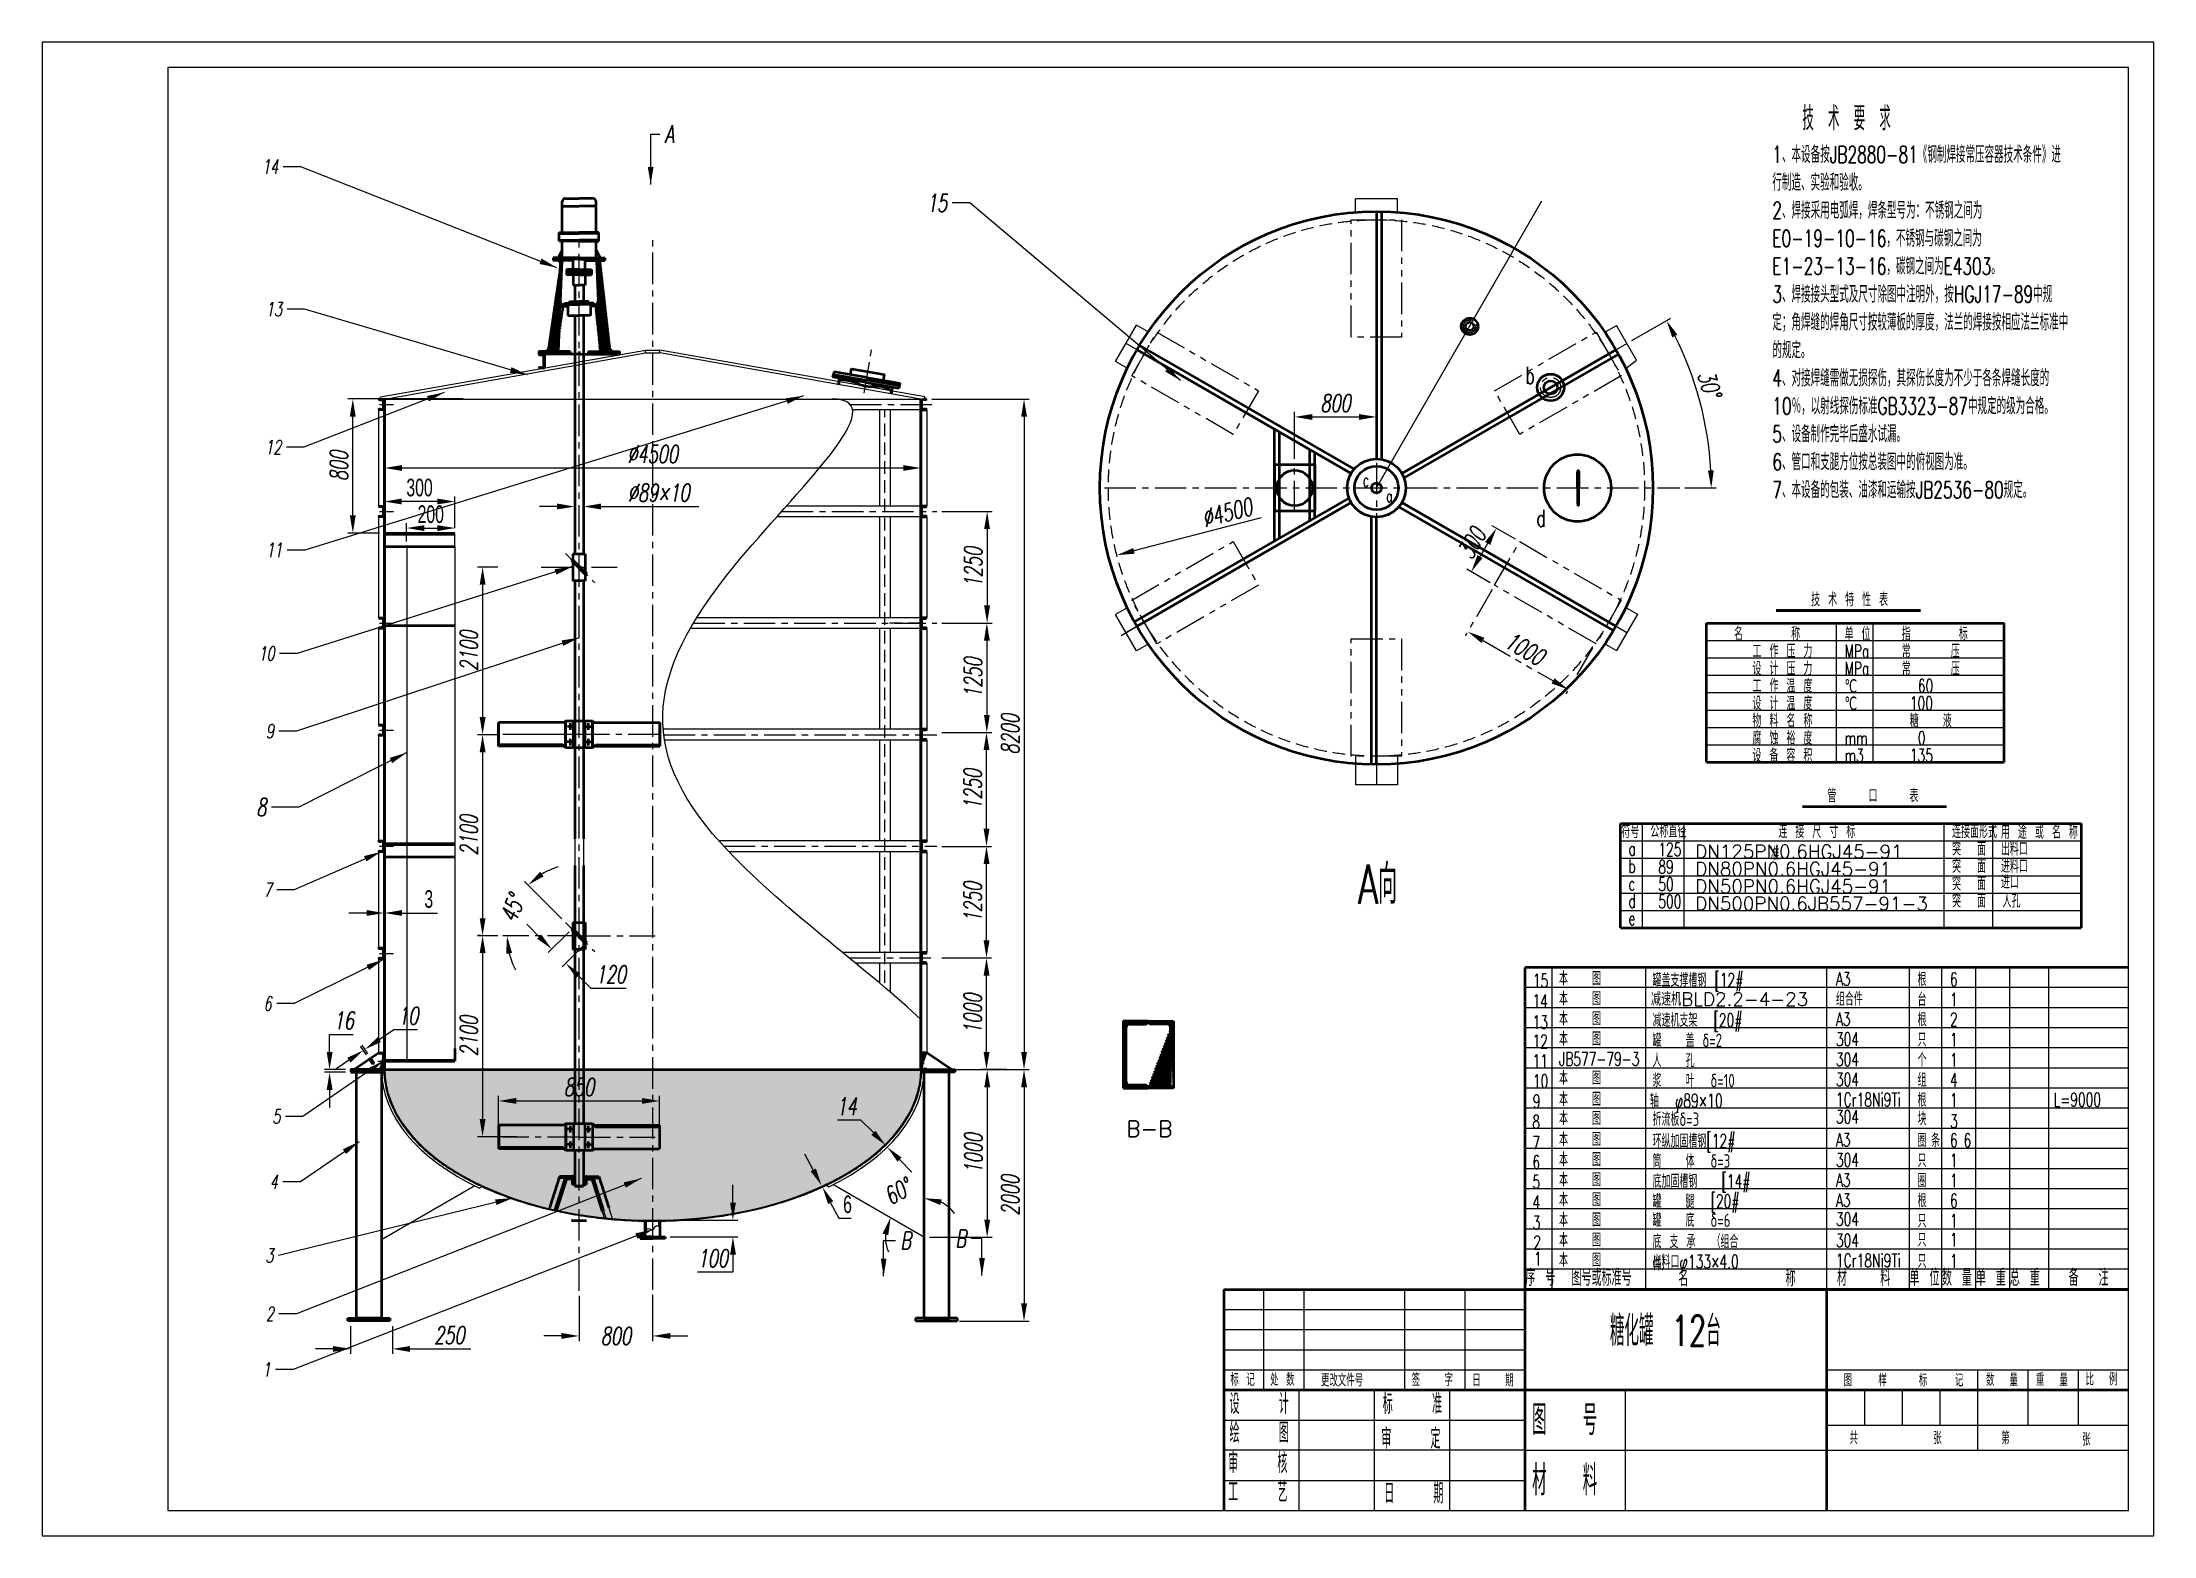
# Model space of a CAD drawing. Header units: inches. Extents: x 26344 to 38944, y 9363 to 18273.
import ezdxf

# ---------------------------------------------------------------- set-up
doc = ezdxf.new("R2010")
doc.units = ezdxf.units.IN
doc.header["$LTSCALE"] = 150
doc.header["$MEASUREMENT"] = 0
for name, pattern in [('CENTER', [2, 1.25, -0.25, 0.25, -0.25]), ('DASHED', [0.75, 0.5, -0.25]), ('PHANTOM', [2.5, 1.25, -0.25, 0.25, -0.25, 0.25, -0.25])]:
    doc.linetypes.add(name, pattern=pattern)
for name, color, linetype in [('双点线', 6, 'PHANTOM'), ('点划线', 1, 'CENTER'), ('细实线', 5, 'Continuous'), ('虚线', 4, 'DASHED')]:
    doc.layers.add(name, color=color, linetype=linetype)
doc.layers.add('粗实线', color=3, linetype='Continuous', lineweight=50)
doc.styles.add('DIM', font='italicc.shx', dxfattribs={"width": 0.67})
doc.styles.add('HZ', font='txt.shx', dxfattribs={"bigfont": 'hztxt.shx'})
doc.styles.add('汉字', font='txt.shx', dxfattribs={"width": 0.67, "bigfont": 'gbcbig.shx'})
doc.dimstyles.new('机械', dxfattribs={"dimtxt": 3.5, "dimasz": 3.5, "dimexe": 1, "dimexo": 1, "dimgap": 1, "dimtad": 1, "dimtoh": 1, "dimdec": 0, "dimzin": 0, "dimdsep": 46, "dimtxsty": 'DIM', "dimcen": -3.5, "dimadec": 0, "dimazin": 0, "dimtp": 0.05, "dimtm": 0.05, "dimtfac": 1, "dimtdec": 0, "dimtofl": 0, "dimtmove": 0, "dimatfit": 3, "dimfxl": 0, "dimtolj": 1, "dimtzin": 0, "dimarcsym": 0})
pattern_1 = [(135, (26340.1155, 9260.6993), (-1.767767, -1.767767), [])]
pattern_2 = [(135, (26340.1155, 9087.4942), (-1.767767, -1.767767), [])]
pattern_3 = [(45, (18369.1996, 5695.398), (-5.303301, 5.303301), [])]
pattern_4 = [(45, (32794.073, 10540.215), (1.7960512, -1.7960512), [])]
pattern_5 = [(135, (26300.3704, 10540.215), (-1.7960512, -1.7960512), [])]

msp = doc.modelspace()

# ---------------------------------------------------------------- texts
at = {"style": '汉字', "width": 0.67}
for s, height, p in [('糖化罐 12台', 180, (35698.2, 10496.2)), ('标 记', 75, (33433.6, 10257.6)), ('处 数', 75, (33670.9, 10257.6)), ('更改文件号', 75, (33974.3, 10253.8)), ('签   字', 75, (34515.1, 10256.5)), ('日   期', 75, (34877.3, 10253.8)), ('图', 75, (37093.2, 10253.8)), ('样', 75, (37300.2, 10253.8)), ('标', 75, (37541.7, 10253.8)), ('记', 75, (37757.2, 10253.8)), ('数  量', 75, (37942.5, 10256.4)), ('重  量', 75, (38240.6, 10256.8)), ('比  例', 75, (38536, 10259.8)), ('设   计', 120, (33428.3, 10090.2)), ('标   准', 120, (34342.4, 10090.2)), ('图  号', 180, (35234.1, 9963.9)), ('绘   图', 120, (33428.3, 9917.9)), ('审   定', 120, (34333.7, 9883.4)), ('共', 75, (37127.7, 9909.3)), ('张', 75, (37627.9, 9909.3)), ('第', 75, (38033.2, 9909.3)), ('张', 75, (38516.1, 9900.7)), ('审   核', 120, (33419.7, 9737)), ('材  料', 180, (35234.1, 9603.9)), ('工   艺', 120, (33419.7, 9564.7)), ('日   期', 120, (34351, 9556.1))]:
    msp.add_text(s, height=height, dxfattribs=at).set_placement(p)
at = {"layer": '粗实线', "style": '汉字', "width": 0.67}
msp.add_text('A向', height=232.92, dxfattribs=at).set_placement((34194.9, 13133.9))
at = {"layer": '粗实线', "color": 0, "style": 'HZ'}
msp.add_text('B-B', height=94.36, dxfattribs=at).set_placement((32812.7, 11743.9))
at = {"layer": '粗实线', "insert": (30058.4, 17777.5), "char_height": 105, "attachment_point": 1, "style": 'DIM'}
msp.add_mtext('A', dxfattribs=at)
at = {"layer": '粗实线', "color": 0, "char_height": 105, "style": 'DIM'}
for insert, attachment_point in [((31464.5, 11177.2), 1), ((31856.3, 11084), 9)]:
    msp.add_mtext('B', dxfattribs=dict(at, insert=insert, attachment_point=attachment_point))
at = {"layer": '细实线', "style": '汉字', "width": 0.67}
for s, height, p in [('b', 101.3, (35194.3, 16234.8)), ('c', 77.8, (34222.9, 15620.4)), ('a', 72.9, (34361.8, 15529.2)), ('d', 101.3, (35259.8, 15383.1))]:
    msp.add_text(s, height=height, dxfattribs=at).set_placement(p)
at = {"layer": '细实线', "color": 0, "style": '汉字'}
for s, p in [('DN125PN0.6HGJ45-91', (36206.9, 13404.7)), ('DN80PN0.6HGJ45-91', (36206.9, 13301)), ('DN50PN0.6HGJ45-91', (36206.9, 13197.3)), ('DN500PN0.6JB557-91-3', (36206.9, 13094.5)), ('减速机BLD2.2-4-23', (35943.5, 12524.9))]:
    msp.add_text(s, height=80, dxfattribs=at).set_placement(p)
at = {"layer": '细实线', "color": 0, "style": '汉字', "width": 0.67}
for s, height, p in [('15', 80, (35238.2, 12634.8)), ('14', 80, (35236, 12512.8)), ('13', 80, (35236, 12386.6)), ('12', 80, (35236, 12272.5)), ('11', 80, (35236, 12154.4)), ('10', 80, (35238.2, 12034.8)), ('9', 80, (35238.2, 11914.8)), ('8', 80, (35236, 11792.8)), ('7', 80, (35236, 11666.6)), ('6', 80, (35236, 11552.5)), ('5', 80, (35236, 11434.4)), ('4', 80, (35236, 11312.3)), ('3', 80, (35236.9, 11191.1)), ('2', 80, (35240.8, 11073.1)), ('序 号', 99.22, (35193.5, 10853.9)), ('1', 80, (35245.3, 10976.1)), (' 图号或标准号', 99.22, (35409.6, 10853.9)), (' 材   料', 99.22, (36993.5, 10853.9)), ('单 位', 99.22, (37485.8, 10853.9)), ('数 量', 99.22, (37679.1, 10853.9)), ('单 重', 99.22, (37882, 10853.9)), ('总 重', 99.22, (38085, 10853.9)), ('  备  注', 99.22, (38316.9, 10853.9)), ('   名         称', 99.22, (35913.5, 10851.1))]:
    msp.add_text(s, height=height, dxfattribs=at).set_placement(p)
at = {"layer": '细实线', "color": 0, "attachment_point": 1, "style": '汉字'}
for s, insert, char_height, width in [('   {\\H1.417x;技 术 要 求\\P}1、本设备按JB2880-81《钢制焊接常压容器技术条件》进行制造、实验和验收。\\P2、焊接采用电弧焊，焊条型号为：不锈钢之间为E0-19-10-16，不锈钢与碳钢之间为E1-23-13-16，碳钢之间为E4303。\\P3、焊接接头型式及尺寸除图中注明外，按HGJ17-89中规定；角焊缝的焊角尺寸按较薄板的厚度，法兰的焊接按相应法兰标准中的规定。\\P4、对接焊缝需做无损探伤，其探伤长度为不少于各条焊缝长度的10％，以射线探伤标准GB3323-87中规定的级为合格。\\P5、设备制作完毕后盛水试漏。\\P6、管口和支腿方位按总装图中的俯视图为准。\\P7、本设备的包装、油漆和运输按JB2536-80规定。', (36667.6, 17889.8), 100, 1761.621), ('技 术 特 性 表', (36898.8, 14988.5), 80, 560), ('  名      称', (36343.5, 14784.2), 80, 560), (' 单 位', (37050.6, 14784.2), 80, 560), ('   指      标', (37296.6, 14784.2), 80, 560), ('  工 作 压 力', (36453.1, 14680.5), 80, 560), (' MPa', (37050.6, 14680.5), 80, 560), ('   常     压', (37296.6, 14680.5), 80, 560), ('  设 计 压 力', (36453.1, 14576.9), 80, 560), (' MPa', (37050.6, 14576.9), 80, 560), ('   常     压', (37296.6, 14576.9), 80, 560), ('  设 计 温 度', (36453.1, 14369.5), 80, 560), ('  工 作 温 度', (36453.1, 14473.2), 80, 560), (' ℃', (37050.6, 14473.2), 80, 560), (' ℃', (37050.6, 14369.5), 80, 560), ('    100  ', (37296.6, 14369.5), 80, 560), ('     60   ', (37296.6, 14473.2), 80, 560), ('  物 料 名 称', (36453.1, 14265.8), 80, 560), ('    糖   液', (37296.6, 14265.8), 80, 560), ('  腐 蚀 裕 度', (36453.1, 14162.1), 80, 560), (' mm', (37050.6, 14162.1), 80, 560), ('     0', (37296.6, 14162.1), 80, 560), ('  设 备 容 积', (36453.1, 14058.5), 80, 560), (' m3', (37050.6, 14058.5), 80, 560), ('    135', (37296.6, 14058.5), 80, 560), ('管    口    表', (36996.4, 13818.4), 80, 560), (' 符号', (35718.4, 13605), 80, 560), (' 公称直径', (35891.8, 13607.7), 80, 560), (' 连 接 尺 寸 标 准', (36655.5, 13605.6), 80, 560), (' 连接面形式', (37692.2, 13605), 80, 560), (' 用 途 或 名 称', (37983.7, 13601.2), 80, 560), ('  125', (35891.8, 13497.2), 80, 560), (' 突  面', (37692.2, 13501.1), 80, 560), (' 出料口', (37983.7, 13501.1), 80, 560), (' a', (35760.9, 13501.1), 80, 560), (' b', (35760.9, 13397.4), 80, 560), ('  89', (35891.8, 13393.6), 80, 560), (' 突  面', (37692.2, 13397.4), 80, 560), (' 进料口', (37983.7, 13397.4), 80, 560), (' c', (35760.9, 13293.7), 80, 560), ('  50', (35891.8, 13289.9), 80, 560), (' 突  面', (37692.2, 13293.7), 80, 560), (' 进口', (37983.7, 13303.3), 80, 560), (' d', (35760.9, 13190), 80, 560), ('  500', (35891.8, 13187.1), 80, 560), (' 突  面', (37692.2, 13190.9), 80, 560), ('人孔', (38040.9, 13190.9), 80, 560), (' e', (35760.9, 13086.4), 80, 560), ('本   图', (35394.6, 12727.6), 80, 560), ('罐盖支撑槽钢 [12#', (35952.4, 12718.8), 80, 560), ('根', (37534, 12722.3), 80, 560), ('本   图', (35394.6, 12607.6), 80, 560), ('组合件', (37046.6, 12605), 80, 560), ('A3', (37046.6, 12725), 80, 560), ('台', (37534, 12602.3), 80, 560), ('6', (37727.3, 12722.3), 80, 560), ('1', (37727.3, 12602.3), 80, 560), ('本   图', (35394.6, 12487.6), 80, 560), ('减速机支架  [20#', (35952.4, 12478.8), 80, 560), ('A3', (37046.6, 12485), 80, 560), ('根', (37534, 12482.3), 80, 560), ('2', (37727.3, 12482.3), 80, 560), ('本   图', (35394.6, 12367.6), 80, 560), ('罐   盖 δ=2', (35952.4, 12358.8), 80, 560), ('304', (37046.6, 12365), 80, 560), ('只', (37534, 12362.3), 80, 560), ('1', (37727.3, 12362.3), 80, 560), ('JB577-79-3', (35394.6, 12247.6), 80, 560), ('人   孔', (35952.4, 12238.8), 80, 560), ('304', (37046.6, 12245), 80, 560), ('个', (37534, 12242.3), 80, 560), ('1', (37727.3, 12242.3), 80, 560), ('本   图', (35394.6, 12134.3), 80, 560), ('浆   叶  δ=10', (35952.4, 12118.8), 80, 560), ('304', (37046.6, 12125), 80, 560), ('组', (37534, 12122.3), 80, 560), ('4', (37727.3, 12122.3), 80, 560), ('本   图', (35394.6, 12007.6), 80, 560), ('  轴  φ89×10', (35841, 11998.8), 80, 560), ('1Cr18Ni9Ti', (37046.6, 12005), 80, 560), ('根', (37534, 12002.3), 80, 560), ('1', (37727.3, 12002.3), 80, 560), ('L=9000', (38346.2, 12005), 80, 560), ('本   图', (35394.6, 11893.7), 80, 560), ('折流板δ=3', (35952.4, 11888.2), 80, 560), ('304', (37046.6, 11902.5), 80, 560), ('块', (37534, 11891), 80, 560), ('3', (37727.3, 11876.2), 80, 560), ('本   图', (35394.6, 11767.6), 80, 560), ('环纵加固槽钢[12#', (35952.4, 11758.8), 80, 560), ('A3', (37046.6, 11765), 80, 560), ('圈', (37534, 11762.3), 80, 560), ('条', (37615, 11762.3), 80, 560), ('6', (37727.3, 11762.3), 80, 560), ('6', (37808.3, 11762.3), 80, 560), ('本   图', (35394.6, 11647.6), 80, 560), ('筒   体  δ=3', (35952.4, 11638.8), 80, 794.22), ('304', (37046.6, 11645), 80, 560), ('只', (37534, 11642.3), 80, 560), ('1', (37727.3, 11642.3), 80, 560), ('本   图', (35394.6, 11527.6), 80, 560), ('底加固槽钢   [14#', (35952.4, 11518.8), 80, 560), ('A3', (37046.6, 11525), 80, 560), ('圈', (37534, 11522.3), 80, 560), ('1', (37727.3, 11522.3), 80, 560), ('本   图', (35394.6, 11407.6), 80, 560), ('罐   腿  [20#', (35952.4, 11398.8), 80, 560), ('A3', (37046.6, 11405), 80, 560), ('根', (37534, 11402.3), 80, 560), ('6', (37727.3, 11402.3), 80, 560), ('本   图', (35394.6, 11287.6), 80, 560), ('罐   底  δ=6', (35952.4, 11285.6), 80, 560), ('304', (37046.6, 11291.8), 80, 560), ('只', (37534, 11282.3), 80, 560), ('1', (37727.3, 11282.3), 80, 560), ('本   图', (35394.6, 11167.6), 80, 560), ('底 支 承  （组合件）', (35952.4, 11158.8), 80, 560), ('304', (37046.6, 11165), 80, 560), ('只', (37534, 11169.1), 80, 560), ('1', (37727.3, 11169.1), 80, 560), ('本   图', (35394.6, 11047.6), 80, 560), ('出料口φ133×4.0', (35952.4, 11038.8), 80, 560), ('1Cr18Ni9Ti', (37046.6, 11045), 80, 560), ('只', (37534, 11042.3), 80, 560), ('1', (37727.3, 11042.3), 80, 560)]:
    msp.add_mtext(s, dxfattribs=dict(at, insert=insert, char_height=char_height, width=width))
at = {"layer": '细实线', "char_height": 84, "width": 24, "attachment_point": 9, "style": 'DIM'}
for s, insert in [('14', (27751.7, 17488.7)), ('13', (27774.3, 16638.1)), ('12', (27770.3, 15815.4)), ('11', (27775.5, 15201.8)), ('10', (27730.2, 14584.1)), ('9', (27725.9, 14121.9)), ('7', (27712.8, 13174.2)), ('6', (27712.8, 12496.3)), ('5', (27764.2, 11822.7)), ('4', (27748.8, 11432.3)), ('3', (27723.1, 10993.6)), ('1', (27705.6, 10312.9))]:
    msp.add_mtext(s, dxfattribs=dict(at, insert=insert))
at = {"layer": '细实线', "attachment_point": 9, "style": 'DIM'}
for s, insert, char_height in [('15', (31743, 17261.9), 105), ('2', (27725.8, 10644.9), 84)]:
    msp.add_mtext(s, dxfattribs=dict(at, insert=insert, char_height=char_height))
at = {"layer": '细实线', "lineweight": -2, "insert": (27681.2, 13657.7), "char_height": 105, "attachment_point": 9, "style": 'DIM'}
msp.add_mtext('8', dxfattribs=at)

# ---------------------------------------------------------------- blocks, each defined once
blk = doc.blocks.new('*D16')
at = {"layer": 'Defpoints', "color": 0, "lineweight": -2}
for p in [(35854, 16015), (32756, 15213)]:
    blk.add_point(p, dxfattribs=at)
at = {"layer": '细实线', "color": 0, "lineweight": -2}
blk.add_line((33618, 15436), (32858, 15239), dxfattribs=at)
blk.add_solid([(32854, 15256), (32862, 15222), (32756, 15213)], dxfattribs=at)
at = {"layer": '细实线', "color": 0, "lineweight": -2, "insert": (33414, 15468), "char_height": 105, "attachment_point": 5, "rotation": 14.5102, "style": 'DIM'}
blk.add_mtext('\\A1;%%C4500', dxfattribs=at)
blk = doc.blocks.new('*D11')
at = {"layer": 'Defpoints', "color": 0, "lineweight": -2}
for p in [(35803, 16478), (36273, 15961), (32357, 15614), (34305, 15614), (36115, 15614)]:
    blk.add_point(p, dxfattribs=at)
at = {"layer": '细实线', "color": 0, "lineweight": -2}
for p, q in [((35829, 16493), (36062, 16628)), ((36145, 15614), (36333, 15614))]:
    blk.add_line(p, q, dxfattribs=at)
blk.add_arc((34305, 15614), 1998, 3.0114, 26.9886, dxfattribs=at)
for points in [[(36070, 16512), (36101, 16529), (36036, 16613)], [(36318, 15719), (36283, 15718), (36303, 15614)]]:
    blk.add_solid(points, dxfattribs=at)
at = {"layer": '细实线', "color": 0, "insert": (36292, 16232), "char_height": 105, "attachment_point": 5, "rotation": 287.2929, "style": 'DIM'}
blk.add_mtext('\\A1;30°', dxfattribs=at)
blk = doc.blocks.new('*D17')
at = {"layer": 'Defpoints', "color": 0, "lineweight": -2}
for p in [(29093, 15142), (28971, 14142), (29067, 14142)]:
    blk.add_point(p, dxfattribs=at)
at = {"layer": '细实线', "color": 0, "lineweight": -2}
for p, q in [((29063, 15142), (28941, 15142)), ((28971, 15037), (28971, 14247)), ((29037, 14142), (28941, 14142))]:
    blk.add_line(p, q, dxfattribs=at)
for points in [[(28954, 15037), (28989, 15037), (28971, 15142)], [(28954, 14247), (28989, 14247), (28971, 14142)]]:
    blk.add_solid(points, dxfattribs=at)
at = {"layer": '细实线', "color": 0, "lineweight": -2, "insert": (28889, 14642), "char_height": 105, "attachment_point": 5, "rotation": 90, "style": 'DIM'}
blk.add_mtext('\\A1;2100', dxfattribs=at)
blk = doc.blocks.new('*D19')
at = {"layer": 'Defpoints', "color": 0, "lineweight": -2}
for p in [(28990, 12945), (28971, 11744), (29204, 11744)]:
    blk.add_point(p, dxfattribs=at)
at = {"layer": '细实线', "color": 0, "lineweight": -2}
for p, q in [((28960, 12945), (28941, 12945)), ((28971, 12840), (28971, 11849)), ((29174, 11744), (28941, 11744))]:
    blk.add_line(p, q, dxfattribs=at)
for points in [[(28954, 12840), (28989, 12840), (28971, 12945)], [(28954, 11849), (28989, 11849), (28971, 11744)]]:
    blk.add_solid(points, dxfattribs=at)
at = {"layer": '细实线', "color": 0, "lineweight": -2, "insert": (28889, 12344), "char_height": 105, "attachment_point": 5, "rotation": 90, "style": 'DIM'}
blk.add_mtext('\\A1;2100', dxfattribs=at)
blk = doc.blocks.new('*D18')
at = {"layer": 'Defpoints', "color": 0, "lineweight": -2}
for p in [(29093, 14142), (28971, 12942), (29093, 12942)]:
    blk.add_point(p, dxfattribs=at)
at = {"layer": '细实线', "color": 0, "lineweight": -2}
for p, q in [((29063, 14142), (28941, 14142)), ((28971, 14037), (28971, 13047)), ((29063, 12942), (28941, 12942))]:
    blk.add_line(p, q, dxfattribs=at)
for points in [[(28954, 14037), (28989, 14037), (28971, 14142)], [(28954, 13047), (28989, 13047), (28971, 12942)]]:
    blk.add_solid(points, dxfattribs=at)
at = {"layer": '细实线', "color": 0, "lineweight": -2, "insert": (28889, 13542), "char_height": 105, "attachment_point": 5, "rotation": 90, "style": 'DIM'}
blk.add_mtext('\\A1;2100', dxfattribs=at)
blk = doc.blocks.new('*D6')
at = {"layer": 'Defpoints', "color": 0, "lineweight": -2}
for p in [(28184, 10644), (28434, 10644), (28434, 10478)]:
    blk.add_point(p, dxfattribs=at)
at = {"layer": '细实线', "color": 0, "lineweight": -2}
for p, q in [((28184, 10614), (28184, 10448)), ((28434, 10614), (28434, 10448)), ((28079, 10478), (27974, 10478)), ((28539, 10478), (28902, 10478))]:
    blk.add_line(p, q, dxfattribs=at)
for points in [[(28079, 10495), (28079, 10460), (28184, 10478)], [(28539, 10495), (28539, 10460), (28434, 10478)]]:
    blk.add_solid(points, dxfattribs=at)
at = {"layer": '细实线', "color": 0, "insert": (28773, 10560), "char_height": 105, "attachment_point": 5, "style": 'DIM'}
blk.add_mtext('\\A1;250', dxfattribs=at)
blk = doc.blocks.new('*D10')
at = {"layer": 'Defpoints', "color": 0, "lineweight": -2}
for p in [(28269, 12265), (28295, 12207), (28304, 12213)]:
    blk.add_point(p, dxfattribs=at)
at = {"layer": '细实线', "color": 0, "lineweight": -2}
for p, q in [((28355, 12324), (28442, 12383)), ((28442, 12383), (28583, 12383)), ((28279, 12232), (28243, 12284)), ((28287, 12238), (28252, 12290)), ((28173, 12200), (28087, 12141))]:
    blk.add_line(p, q, dxfattribs=at)
for points in [[(28164, 12215), (28183, 12186), (28260, 12259)], [(28346, 12338), (28365, 12309), (28269, 12265)]]:
    blk.add_solid(points, dxfattribs=at)
at = {"layer": '细实线', "color": 0, "insert": (28528, 12465), "char_height": 105, "attachment_point": 5, "style": 'DIM'}
blk.add_mtext('\\A1;10', dxfattribs=at)
blk = doc.blocks.new('*D9')
at = {"layer": 'Defpoints', "color": 0, "lineweight": -2}
for p in [(28058, 12144), (28184, 12144), (28184, 12128)]:
    blk.add_point(p, dxfattribs=at)
at = {"layer": '细实线', "color": 0, "lineweight": -2}
for p, q in [((28058, 12249), (28058, 12354)), ((28058, 12354), (28199, 12354)), ((28154, 12144), (28028, 12144)), ((28154, 12128), (28028, 12128)), ((28058, 12023), (28058, 11918))]:
    blk.add_line(p, q, dxfattribs=at)
for points in [[(28041, 12249), (28076, 12249), (28058, 12144)], [(28041, 12023), (28076, 12023), (28058, 12128)]]:
    blk.add_solid(points, dxfattribs=at)
at = {"layer": '细实线', "color": 0, "insert": (28143, 12437), "char_height": 105, "attachment_point": 5, "style": 'DIM'}
blk.add_mtext('\\A1;16', dxfattribs=at)
blk = doc.blocks.new('*D3')
at = {"layer": 'Defpoints', "color": 0, "lineweight": -2}
for p in [(28384, 13078), (28386, 13078), (28386, 13078)]:
    blk.add_point(p, dxfattribs=at)
at = {"layer": '细实线', "color": 0, "lineweight": -2}
for p, q in [((28279, 13078), (28174, 13078)), ((28491, 13078), (28703, 13078))]:
    blk.add_line(p, q, dxfattribs=at)
for points in [[(28279, 13096), (28279, 13061), (28384, 13078)], [(28491, 13096), (28491, 13061), (28386, 13078)]]:
    blk.add_solid(points, dxfattribs=at)
at = {"layer": '细实线', "color": 0, "insert": (28650, 13161), "char_height": 105, "attachment_point": 5, "style": 'DIM'}
blk.add_mtext('\\A1;{\\f??|b0|i0|c134|p54;3}', dxfattribs=at)
blk = doc.blocks.new('*D5')
at = {"layer": 'Defpoints', "color": 0, "lineweight": -2}
for p in [(30031, 11246), (30060, 11146), (30465, 11146)]:
    blk.add_point(p, dxfattribs=at)
at = {"layer": '细实线', "color": 0, "lineweight": -2}
for p, q in [((30465, 11351), (30465, 11456)), ((30061, 11246), (30495, 11246)), ((30090, 11146), (30495, 11146)), ((30465, 11041), (30465, 10936)), ((30465, 10936), (30254, 10936))]:
    blk.add_line(p, q, dxfattribs=at)
for points in [[(30448, 11351), (30483, 11351), (30465, 11246)], [(30448, 11041), (30483, 11041), (30465, 11146)]]:
    blk.add_solid(points, dxfattribs=at)
at = {"layer": '细实线', "color": 0, "insert": (30345, 11019), "char_height": 105, "attachment_point": 5, "style": 'DIM'}
blk.add_mtext('\\A1;100', dxfattribs=at)
blk = doc.blocks.new('*D4')
at = {"layer": 'Defpoints', "color": 0, "lineweight": -2}
for p in [(31647, 12144), (31788, 10644), (32202, 10644)]:
    blk.add_point(p, dxfattribs=at)
at = {"layer": '细实线', "color": 0, "lineweight": -2}
for p, q in [((31677, 12144), (32232, 12144)), ((32202, 12039), (32202, 10749)), ((31818, 10644), (32232, 10644))]:
    blk.add_line(p, q, dxfattribs=at)
for points in [[(32185, 12039), (32220, 12039), (32202, 12144)], [(32185, 10749), (32220, 10749), (32202, 10644)]]:
    blk.add_solid(points, dxfattribs=at)
at = {"layer": '细实线', "color": 0, "insert": (32120, 11394), "char_height": 105, "attachment_point": 5, "rotation": 90, "style": 'DIM'}
blk.add_mtext('\\A1;2000', dxfattribs=at)
blk = doc.blocks.new('*D7')
at = {"layer": 'Defpoints', "color": 0, "lineweight": -2}
for p in [(29508, 12988), (29593, 12903), (29468, 12778)]:
    blk.add_point(p, dxfattribs=at)
at = {"layer": '细实线', "color": 0, "lineweight": -2}
for p, q in [((29309, 12937), (29235, 13011)), ((29487, 12966), (29362, 12842)), ((29572, 12882), (29447, 12757)), ((29543, 12704), (29617, 12630)), ((29617, 12630), (29828, 12630))]:
    blk.add_line(p, q, dxfattribs=at)
for points in [[(29322, 12950), (29297, 12925), (29384, 12863)], [(29555, 12716), (29530, 12692), (29468, 12778)]]:
    blk.add_solid(points, dxfattribs=at)
at = {"layer": '细实线', "color": 0, "insert": (29737, 12712), "char_height": 105, "attachment_point": 5, "style": 'DIM'}
blk.add_mtext('\\A1;120', dxfattribs=at)
blk = doc.blocks.new('*D8')
at = {"layer": 'Defpoints', "color": 0, "lineweight": -2}
for p in [(30027, 11957), (29067, 11689), (30027, 11689)]:
    blk.add_point(p, dxfattribs=at)
at = {"layer": '细实线', "color": 0, "lineweight": -2}
for p, q in [((29067, 11719), (29067, 11987)), ((30027, 11719), (30027, 11987)), ((29172, 11957), (29922, 11957))]:
    blk.add_line(p, q, dxfattribs=at)
for points in [[(29172, 11975), (29172, 11940), (29067, 11957)], [(29922, 11975), (29922, 11940), (30027, 11957)]]:
    blk.add_solid(points, dxfattribs=at)
at = {"layer": '细实线', "color": 0, "insert": (29547, 12040), "char_height": 105, "attachment_point": 5, "style": 'DIM'}
blk.add_mtext('\\A1;850', dxfattribs=at)
blk = doc.blocks.new('*D20')
at = {"layer": 'Defpoints', "color": 0, "lineweight": -2}
for p in [(30993, 11453), (30999, 11443), (30999, 11443)]:
    blk.add_point(p, dxfattribs=at)
at = {"layer": '粗实线', "color": 0, "lineweight": -2}
for p, q in [((30944, 11546), (30895, 11639)), ((31020, 11467), (31020, 11467)), ((31025, 11457), (31026, 11457)), ((31048, 11350), (31098, 11257)), ((31098, 11257), (31171, 11257))]:
    blk.add_line(p, q, dxfattribs=at)
for points in [[(30960, 11554), (30929, 11538), (30994, 11453)], [(31064, 11358), (31033, 11342), (30999, 11443)]]:
    blk.add_solid(points, dxfattribs=at)
at = {"layer": '粗实线', "color": 0, "lineweight": -2, "insert": (31149, 11340), "char_height": 105, "attachment_point": 5, "style": 'DIM'}
blk.add_mtext('\\A1;{\\f??|b0|i0|c0|p54;6}', dxfattribs=at)
blk = doc.blocks.new('*D13')
at = {"layer": 'Defpoints', "color": 0, "lineweight": -2}
for p in [(28386, 15733), (28386, 15733), (31586, 15733)]:
    blk.add_point(p, dxfattribs=at)
at = {"layer": '细实线', "color": 0, "lineweight": -2}
for p, q in [((28386, 15703), (28386, 15703)), ((31481, 15733), (28491, 15733))]:
    blk.add_line(p, q, dxfattribs=at)
for points in [[(28491, 15751), (28491, 15716), (28386, 15733)], [(31481, 15751), (31481, 15716), (31586, 15733)]]:
    blk.add_solid(points, dxfattribs=at)
at = {"layer": '细实线', "color": 0, "insert": (29986, 15816), "char_height": 105, "attachment_point": 5, "style": 'DIM'}
blk.add_mtext('\\A1;%%C4500', dxfattribs=at)
blk = doc.blocks.new('*D14')
at = {"layer": 'Defpoints', "color": 0, "lineweight": -2}
for p in [(28197, 16145), (28886, 16145), (28386, 15345)]:
    blk.add_point(p, dxfattribs=at)
at = {"layer": '细实线', "color": 0, "lineweight": -2}
for p, q in [((28856, 16145), (28167, 16145)), ((28197, 15450), (28197, 16040)), ((28356, 15345), (28167, 15345))]:
    blk.add_line(p, q, dxfattribs=at)
for points in [[(28179, 16040), (28214, 16040), (28197, 16145)], [(28179, 15450), (28214, 15450), (28197, 15345)]]:
    blk.add_solid(points, dxfattribs=at)
at = {"layer": '细实线', "color": 0, "insert": (28114, 15745), "char_height": 105, "attachment_point": 5, "rotation": 90, "style": 'DIM'}
blk.add_mtext('\\A1;800', dxfattribs=at)
blk = doc.blocks.new('*D21')
at = {"layer": 'Defpoints', "color": 0, "lineweight": -2}
for p in [(28806, 15375), (28518, 15265), (28806, 15345)]:
    blk.add_point(p, dxfattribs=at)
at = {"layer": '粗实线', "color": 0, "lineweight": -2}
for p, q in [((28518, 15295), (28518, 15405)), ((28623, 15375), (28701, 15375)), ((28806, 15375), (28806, 15405))]:
    blk.add_line(p, q, dxfattribs=at)
for points in [[(28623, 15392), (28623, 15357), (28518, 15375)], [(28701, 15392), (28701, 15357), (28806, 15375)]]:
    blk.add_solid(points, dxfattribs=at)
at = {"layer": '粗实线', "color": 0, "lineweight": -2, "insert": (28662, 15457), "char_height": 105, "attachment_point": 5, "style": 'DIM'}
blk.add_mtext('\\A1;{\\f??|b0|i0|c0|p54;200}', dxfattribs=at)
blk = doc.blocks.new('*D15')
at = {"layer": 'Defpoints', "color": 0, "linetype": 'ByBlock', "lineweight": -2}
for p in [(28384, 15533), (28384, 15343), (28806, 15345)]:
    blk.add_point(p, dxfattribs=at)
at = {"layer": '细实线', "color": 0, "linetype": 'ByBlock', "lineweight": -2}
for p, q in [((28384, 15373), (28384, 15563)), ((28701, 15533), (28489, 15533)), ((28806, 15375), (28806, 15563))]:
    blk.add_line(p, q, dxfattribs=at)
for points in [[(28489, 15551), (28489, 15516), (28384, 15533)], [(28701, 15551), (28701, 15516), (28806, 15533)]]:
    blk.add_solid(points, dxfattribs=at)
at = {"layer": '细实线', "color": 0, "linetype": 'ByBlock', "lineweight": -2, "insert": (28595, 15616), "char_height": 105, "attachment_point": 5, "style": 'DIM'}
blk.add_mtext('\\A1;{\\f??|b0|i0|c0|p54;300}', dxfattribs=at)
blk = doc.blocks.new('*D12')
at = {"layer": 'Defpoints', "color": 0, "lineweight": -2}
for p in [(29521, 15503), (29573, 15503), (29573, 15503)]:
    blk.add_point(p, dxfattribs=at)
at = {"layer": '细实线', "color": 0, "lineweight": -2}
for p, q in [((29416, 15503), (29311, 15503)), ((29678, 15503), (30262, 15503))]:
    blk.add_line(p, q, dxfattribs=at)
for points in [[(29416, 15521), (29416, 15486), (29521, 15503)], [(29678, 15521), (29678, 15486), (29573, 15503)]]:
    blk.add_solid(points, dxfattribs=at)
at = {"layer": '细实线', "color": 0, "insert": (30022, 15586), "char_height": 105, "attachment_point": 5, "style": 'DIM'}
blk.add_mtext('\\A1;%%C89{\\fItalicC|b0|i0|c134|p2;×}10', dxfattribs=at)
blk = doc.blocks.new('*D22')
at = {"layer": 'Defpoints', "color": 0, "lineweight": -2}
for p in [(31621, 16144), (32125, 12144), (32202, 12144)]:
    blk.add_point(p, dxfattribs=at)
at = {"layer": '细实线', "color": 0, "lineweight": -2}
for p, q in [((31651, 16144), (32232, 16144)), ((32202, 16039), (32202, 12249)), ((32155, 12144), (32232, 12144))]:
    blk.add_line(p, q, dxfattribs=at)
for points in [[(32185, 16039), (32220, 16039), (32202, 16144)], [(32185, 12249), (32220, 12249), (32202, 12144)]]:
    blk.add_solid(points, dxfattribs=at)
at = {"layer": '细实线', "color": 0, "lineweight": -2, "insert": (32120, 14144), "char_height": 105, "attachment_point": 5, "rotation": 90, "style": 'DIM'}
blk.add_mtext('\\A1;8200', dxfattribs=at)
blk = doc.blocks.new('*D23')
at = {"layer": 'Defpoints', "color": 0, "lineweight": -2}
for p in [(31682, 12810), (31978, 12810), (32127, 12144)]:
    blk.add_point(p, dxfattribs=at)
at = {"layer": '细实线', "color": 0, "lineweight": -2}
for p, q in [((31712, 12810), (32008, 12810)), ((31978, 12249), (31978, 12705)), ((32097, 12144), (31948, 12144))]:
    blk.add_line(p, q, dxfattribs=at)
for points in [[(31961, 12705), (31996, 12705), (31978, 12810)], [(31961, 12249), (31996, 12249), (31978, 12144)]]:
    blk.add_solid(points, dxfattribs=at)
at = {"layer": '细实线', "color": 0, "lineweight": -2, "insert": (31896, 12477), "char_height": 105, "attachment_point": 5, "rotation": 90, "style": 'DIM'}
blk.add_mtext('\\A1;1000', dxfattribs=at)
blk = doc.blocks.new('*D24')
at = {"layer": 'Defpoints', "color": 0, "lineweight": -2}
for p in [(31682, 13476), (31978, 13476), (31682, 12810)]:
    blk.add_point(p, dxfattribs=at)
at = {"layer": '细实线', "color": 0, "lineweight": -2}
for p, q in [((31712, 13476), (32008, 13476)), ((31978, 12915), (31978, 13371)), ((31712, 12810), (32008, 12810))]:
    blk.add_line(p, q, dxfattribs=at)
for points in [[(31961, 13371), (31996, 13371), (31978, 13476)], [(31961, 12915), (31996, 12915), (31978, 12810)]]:
    blk.add_solid(points, dxfattribs=at)
at = {"layer": '细实线', "color": 0, "lineweight": -2, "insert": (31896, 13143), "char_height": 105, "attachment_point": 5, "rotation": 90, "style": 'DIM'}
blk.add_mtext('\\A1;1250', dxfattribs=at)
blk = doc.blocks.new('*D25')
at = {"layer": 'Defpoints', "color": 0, "lineweight": -2}
for p in [(31682, 14155), (31978, 14155), (31682, 13476)]:
    blk.add_point(p, dxfattribs=at)
at = {"layer": '细实线', "color": 0, "lineweight": -2}
for p, q in [((31712, 14155), (32008, 14155)), ((31978, 13581), (31978, 14050)), ((31712, 13476), (32008, 13476))]:
    blk.add_line(p, q, dxfattribs=at)
for points in [[(31961, 14050), (31996, 14050), (31978, 14155)], [(31961, 13581), (31996, 13581), (31978, 13476)]]:
    blk.add_solid(points, dxfattribs=at)
at = {"layer": '细实线', "color": 0, "lineweight": -2, "insert": (31896, 13816), "char_height": 105, "attachment_point": 5, "rotation": 90, "style": 'DIM'}
blk.add_mtext('\\A1;1250', dxfattribs=at)
blk = doc.blocks.new('*D26')
at = {"layer": 'Defpoints', "color": 0, "lineweight": -2}
for p in [(31376, 11693), (31376, 11693), (31386, 11682)]:
    blk.add_point(p, dxfattribs=at)
at = {"layer": '粗实线', "color": 0, "lineweight": -2}
for p, q in [((31229, 11843), (31089, 11843)), ((31303, 11768), (31229, 11843)), ((31460, 11607), (31533, 11532))]:
    blk.add_line(p, q, dxfattribs=at)
for points in [[(31315, 11780), (31290, 11755), (31376, 11693)], [(31472, 11619), (31447, 11595), (31386, 11682)]]:
    blk.add_solid(points, dxfattribs=at)
at = {"layer": '粗实线', "color": 0, "lineweight": -2, "insert": (31144, 11925), "char_height": 105, "attachment_point": 5, "style": 'DIM'}
blk.add_mtext('\\A1;14', dxfattribs=at)
blk = doc.blocks.new('*D27')
at = {"layer": 'Defpoints', "color": 0, "lineweight": -2}
for p in [(31605, 12128), (31065, 11459), (31526, 11363), (31609, 11144), (31605, 10660)]:
    blk.add_point(p, dxfattribs=at)
at = {"layer": '细实线', "color": 0, "lineweight": -2}
for start, end in [(37.2241, 63.6121), (176.3879, 202.7759)]:
    blk.add_arc((31605, 11147), 230, start, end, dxfattribs=at)
for points in [[(31703, 11336), (31711, 11370), (31605, 11377)], [(31358, 11166), (31392, 11156), (31406, 11262)]]:
    blk.add_solid(points, dxfattribs=at)
at = {"layer": '细实线', "color": 0, "lineweight": -2, "insert": (31449, 11417), "char_height": 105, "attachment_point": 5, "rotation": 30, "style": 'DIM'}
blk.add_mtext('\\A1;60°', dxfattribs=at)
blk = doc.blocks.new('*D28')
at = {"layer": 'Defpoints', "color": 0, "lineweight": -2}
for p in [(35160, 15294), (34871, 15114), (35010, 15034)]:
    blk.add_point(p, dxfattribs=at)
at = {"layer": '双点线', "color": 0, "lineweight": -2}
for p, q in [((35134, 15309), (34995, 15389)), ((34968, 15283), (34923, 15205)), ((34984, 15049), (34845, 15129))]:
    blk.add_line(p, q, dxfattribs=at)
for points in [[(34953, 15292), (34984, 15274), (35021, 15374)], [(34908, 15214), (34938, 15196), (34871, 15114)]]:
    blk.add_solid(points, dxfattribs=at)
at = {"layer": '双点线', "color": 0, "lineweight": -2, "insert": (34874, 15285), "char_height": 105, "attachment_point": 5, "rotation": 60, "style": 'DIM'}
blk.add_mtext('\\A1;300', dxfattribs=at)
blk = doc.blocks.new('*D29')
at = {"layer": 'Defpoints', "color": 0, "lineweight": -2}
for p in [(35010, 15034), (35610, 14687), (35450, 14411)]:
    blk.add_point(p, dxfattribs=at)
at = {"layer": '双点线', "color": 0, "lineweight": -2}
for p, q in [((34995, 15008), (34835, 14731)), ((34941, 14705), (35359, 14463)), ((35595, 14661), (35435, 14385))]:
    blk.add_line(p, q, dxfattribs=at)
for points in [[(34950, 14720), (34932, 14689), (34850, 14757)], [(35368, 14479), (35350, 14448), (35450, 14411)]]:
    blk.add_solid(points, dxfattribs=at)
at = {"layer": '双点线', "color": 0, "lineweight": -2, "insert": (35191, 14655), "char_height": 105, "attachment_point": 5, "rotation": 330, "style": 'DIM'}
blk.add_mtext('\\A1;1000', dxfattribs=at)
blk = doc.blocks.new('*D30')
at = {"layer": 'Defpoints', "color": 0, "lineweight": -2}
for p in [(31682, 14808), (31978, 14155), (31980, 14155)]:
    blk.add_point(p, dxfattribs=at)
at = {"layer": '细实线', "color": 0, "lineweight": -2}
for p, q in [((31712, 14808), (32010, 14808)), ((31980, 14703), (31980, 14260)), ((32008, 14155), (32010, 14155))]:
    blk.add_line(p, q, dxfattribs=at)
for points in [[(31963, 14703), (31998, 14703), (31980, 14808)], [(31963, 14260), (31998, 14260), (31980, 14155)]]:
    blk.add_solid(points, dxfattribs=at)
at = {"layer": '细实线', "color": 0, "lineweight": -2, "insert": (31898, 14482), "char_height": 105, "attachment_point": 5, "rotation": 90, "style": 'DIM'}
blk.add_mtext('\\A1;1250', dxfattribs=at)
blk = doc.blocks.new('*D31')
at = {"layer": 'Defpoints', "color": 0, "lineweight": -2}
for p in [(31682, 15474), (31980, 14808), (31982, 14808)]:
    blk.add_point(p, dxfattribs=at)
at = {"layer": '细实线', "color": 0, "lineweight": -2}
for p, q in [((31712, 15474), (32012, 15474)), ((31982, 15369), (31982, 14913)), ((32010, 14808), (32012, 14808))]:
    blk.add_line(p, q, dxfattribs=at)
for points in [[(31964, 15369), (31999, 15369), (31982, 15474)], [(31964, 14913), (31999, 14913), (31982, 14808)]]:
    blk.add_solid(points, dxfattribs=at)
at = {"layer": '细实线', "color": 0, "lineweight": -2, "insert": (31899, 15141), "char_height": 105, "attachment_point": 5, "rotation": 90, "style": 'DIM'}
blk.add_mtext('\\A1;1250', dxfattribs=at)
blk = doc.blocks.new('*D32')
at = {"layer": 'Defpoints', "color": 0, "lineweight": -2}
for p in [(29174, 13157), (29466, 13023), (29093, 12942), (29546, 12942), (29640, 12849)]:
    blk.add_point(p, dxfattribs=at)
at = {"layer": '细实线', "color": 0, "lineweight": -2}
blk.add_line((29445, 13044), (29222, 13267), dxfattribs=at)
for start, end in [(106.974, 120.987), (194.013, 208.026)]:
    blk.add_arc((29547, 12942), 430, start, end, dxfattribs=at)
for points in [[(29336, 13297), (29315, 13325), (29243, 13246)], [(29112, 12835), (29147, 12840), (29117, 12942)]]:
    blk.add_solid(points, dxfattribs=at)
at = {"layer": '细实线', "color": 0, "insert": (29150, 13107), "char_height": 105, "attachment_point": 5, "rotation": 67.5, "style": 'DIM'}
blk.add_mtext('\\A1;45°', dxfattribs=at)
blk = doc.blocks.new('*D33')
at = {"layer": 'Defpoints', "color": 0, "lineweight": -2}
for p in [(29547, 10824), (29986, 10830), (29986, 10555)]:
    blk.add_point(p, dxfattribs=at)
at = {"layer": '细实线', "color": 0, "lineweight": -2}
for p, q in [((29547, 10794), (29547, 10525)), ((29986, 10800), (29986, 10525)), ((29442, 10555), (29337, 10555)), ((30091, 10555), (30196, 10555))]:
    blk.add_line(p, q, dxfattribs=at)
for points in [[(29442, 10573), (29442, 10538), (29547, 10555)], [(30091, 10573), (30091, 10538), (29986, 10555)]]:
    blk.add_solid(points, dxfattribs=at)
at = {"layer": '细实线', "color": 0, "insert": (29767, 10555), "char_height": 105, "attachment_point": 5, "style": 'DIM'}
blk.add_mtext('\\A1;800', dxfattribs=at)
blk = doc.blocks.new('*D35')
at = {"color": 0, "lineweight": -2}
for p, q in [((33817, 15788), (33817, 16068)), ((33922, 16038), (34200, 16038)), ((34305, 15788), (34305, 16068))]:
    blk.add_line(p, q, dxfattribs=at)
for points in [[(33922, 16055), (33922, 16020), (33817, 16038)], [(34200, 16055), (34200, 16020), (34305, 16038)]]:
    blk.add_solid(points, dxfattribs=at)
at = {"layer": 'Defpoints', "color": 0, "lineweight": -2}
for p in [(34305, 16038), (33817, 15758), (34305, 15758)]:
    blk.add_point(p, dxfattribs=at)
at = {"color": 0, "lineweight": -2, "insert": (34061, 16120), "char_height": 105, "attachment_point": 5, "style": 'DIM'}
blk.add_mtext('\\A1;800', dxfattribs=at)
blk = doc.blocks.new('*D36')
at = {"layer": 'Defpoints', "color": 0, "lineweight": -2}
for p in [(31603, 12144), (31609, 11144), (31982, 11144)]:
    blk.add_point(p, dxfattribs=at)
at = {"layer": '细实线', "color": 0, "lineweight": -2}
for p, q in [((31633, 12144), (32012, 12144)), ((31982, 12039), (31982, 11249)), ((31639, 11144), (32012, 11144))]:
    blk.add_line(p, q, dxfattribs=at)
for points in [[(31965, 12039), (32000, 12039), (31982, 12144)], [(31965, 11249), (32000, 11249), (31982, 11144)]]:
    blk.add_solid(points, dxfattribs=at)
at = {"layer": '细实线', "color": 0, "lineweight": -2, "insert": (31900, 11644), "char_height": 105, "attachment_point": 5, "rotation": 90, "style": 'DIM'}
blk.add_mtext('\\A1;1000', dxfattribs=at)

# ---------------------------------------------------------------- dimensions: what is measured, and where the dimension line sits
at = {"color": 0, "lineweight": -2}
dim = msp.add_linear_dim(base=(34305.2, 16037.7), p1=(33817, 15757.9), p2=(34305.2, 15757.9), text='800', dimstyle='机械', override={"dimscale": 30}, dxfattribs=at)
dim.commit()
dim.dimension.update_dxf_attribs({"geometry": '*D35', "text_midpoint": (34061.1, 16120.2)})
at = {"layer": '双点线', "color": 5, "lineweight": -2}
dim = msp.add_aligned_dim(p1=(35160.1, 15293.8), p2=(35009.9, 15033.6), distance=-160.8, dimstyle='机械', override={"dimscale": 30}, dxfattribs=at)
dim.commit()
dim.dimension.update_dxf_attribs({"geometry": '*D28', "text_midpoint": (34874.3, 15285.3)})
dim = msp.add_aligned_dim(p1=(35009.9, 15033.6), p2=(35609.7, 14687.4), distance=-319.3, text='1000', dimstyle='机械', override={"dimscale": 30}, dxfattribs=at)
dim.commit()
dim.dimension.update_dxf_attribs({"geometry": '*D29', "text_midpoint": (35191.4, 14655.4)})
at = {"layer": '粗实线', "color": 5, "lineweight": -2}
dim = msp.add_linear_dim(base=(28805.6, 15374.8), p1=(28518.2, 15264.8), p2=(28805.6, 15344.8), text='{\\f??|b0|i0|c0|p54;200}', dimstyle='机械', override={"dimscale": 30}, dxfattribs=at)
dim.commit()
dim.dimension.update_dxf_attribs({"geometry": '*D21', "text_midpoint": (28661.9, 15457.3)})
for p1, p2, distance, text, picture, middle in [((31386.5, 11682.1), (31376.2, 11692.6), 0, '14', '*D26', (31144.2, 11925.3)), ((30993.3, 11453), (30998.8, 11442.7), 0.3, '{\\f??|b0|i0|c0|p54;6}', '*D20', (31149.3, 11339.8))]:
    dim = msp.add_aligned_dim(p1=p1, p2=p2, distance=distance, text=text, dimstyle='机械', override={"dimscale": 30}, dxfattribs=at)
    dim.commit()
    dim.dimension.update_dxf_attribs({"geometry": picture, "text_midpoint": middle})
at = {"layer": '细实线'}
dim = msp.add_angular_dim_2l(base=(36272.9, 15960.8), line1=((32357.3, 15613.9), (36115.2, 15613.9)), line2=((34305.2, 15613.9), (35802.7, 16478.5)), dimstyle='机械', override={"dimscale": 30}, dxfattribs=at)
dim.commit()
dim.dimension.update_dxf_attribs({"geometry": '*D11', "text_midpoint": (36212.9, 16207.8), "dimtype": 162})
for base, p1, p2, picture, middle in [((28196.8, 16144.8), (28386.4, 15344.8), (28885.6, 16144.8), '*D14', (28114.3, 15744.8)), ((28058.2, 12144.5), (28184.3, 12128.5), (28184.3, 12144.5), '*D9', (28143.5, 12437)), ((30465, 11146.4), (30030.8, 11246.4), (30060.3, 11146.4), '*D5', (30344.6, 11018.9))]:
    dim = msp.add_linear_dim(base=base, p1=p1, p2=p2, angle=90, dimstyle='机械', override={"dimscale": 30}, dxfattribs=at)
    dim.commit()
    dim.dimension.update_dxf_attribs({"geometry": picture, "text_midpoint": middle})
at = {"layer": '细实线', "color": 5, "lineweight": -2}
for base, p1, p2, text, override, picture, middle in [((32202.1, 12144.5), (31620.9, 16144.5), (32125.3, 12144.5), '8200', {"dimscale": 30}, '*D22', (32119.6, 14144.5)), ((31981.6, 14808.2), (31681.5, 15474.2), (31980.5, 14808.2), '1250', {"dimscale": 30, "dimtmove": 1}, '*D31', (31899.1, 15141.2)), ((31980.5, 14155.1), (31681.5, 14808.2), (31978.2, 14155.1), '1250', {"dimscale": 30, "dimtmove": 1}, '*D30', (31898, 14481.6)), ((31978.2, 14155.1), (31681.5, 13476.2), (31681.5, 14155.1), '1250', {"dimscale": 30, "dimtmove": 1}, '*D25', (31895.7, 13815.6)), ((31978.2, 13476.2), (31681.5, 12810.2), (31681.5, 13476.2), '1250', {"dimscale": 30, "dimtmove": 1}, '*D24', (31895.7, 13143.2)), ((31978.2, 12810.2), (32127.2, 12144.5), (31681.5, 12810.2), '1000', {"dimscale": 30, "dimtmove": 1}, '*D23', (31895.7, 12477.3))]:
    dim = msp.add_linear_dim(base=base, p1=p1, p2=p2, angle=90, text=text, dimstyle='机械', override=override, dxfattribs=at)
    dim.commit()
    dim.dimension.update_dxf_attribs({"geometry": picture, "text_midpoint": middle})
at = {"layer": '细实线', "lineweight": -2}
dim = msp.add_diameter_dim_2p(p1=(35854.2, 16014.8), p2=(32756.3, 15213), text='%%C4500', dimstyle='机械', override={"dimscale": 30}, dxfattribs=at)
dim.commit()
dim.dimension.update_dxf_attribs({"geometry": '*D16', "text_midpoint": (33434.6, 15388.6), "dimtype": 163})
at = {"layer": '细实线'}
for base, p1, p2, text, picture, middle in [((28386.3, 15733.1), (31586.3, 15733.1), (28386.3, 15733.1), '%%C4500', '*D13', (29986.3, 15815.6)), ((29573.2, 15503.4), (29521.2, 15503.4), (29573.2, 15503.4), '%%C89{\\fItalicC|b0|i0|c134|p2;×}10', '*D12', (30022.4, 15585.9)), ((28386.3, 13078.3), (28384.3, 13078.3), (28386.3, 13078.3), '{\\f??|b0|i0|c134|p54;3}', '*D3', (28649.8, 13160.8)), ((30027.2, 11957.3), (29067.2, 11688.8), (30027.2, 11688.8), '850', '*D8', (29547.2, 12039.8))]:
    dim = msp.add_linear_dim(base=base, p1=p1, p2=p2, text=text, dimstyle='机械', override={"dimscale": 30}, dxfattribs=at)
    dim.commit()
    dim.dimension.update_dxf_attribs({"geometry": picture, "text_midpoint": middle})
at = {"layer": '细实线', "linetype": 'ByBlock', "lineweight": -2}
dim = msp.add_linear_dim(base=(28384.3, 15533.3), p1=(28805.6, 15344.8), p2=(28384.3, 15343.3), text='{\\f??|b0|i0|c0|p54;300}', dimstyle='机械', override={"dimscale": 30}, dxfattribs=at)
dim.commit()
dim.dimension.update_dxf_attribs({"geometry": '*D15', "text_midpoint": (28595, 15615.8)})
at = {"layer": '细实线', "lineweight": -2}
for base, p1, p2, picture, middle in [((28971.5, 14141.7), (29092.9, 15141.8), (29067.2, 14141.7), '*D17', (28889, 14641.8)), ((28971.5, 12941.8), (29092.9, 14141.8), (29092.9, 12941.8), '*D18', (28889, 13541.8)), ((28971, 11744.4), (28990, 12944.5), (29203.7, 11744.4), '*D19', (28888.5, 12344.5))]:
    dim = msp.add_linear_dim(base=base, p1=p1, p2=p2, angle=90, text='2100', dimstyle='机械', override={"dimscale": 30}, dxfattribs=at)
    dim.commit()
    dim.dimension.update_dxf_attribs({"geometry": picture, "text_midpoint": middle})
at = {"layer": '细实线'}
dim = msp.add_angular_dim_2l(base=(29174.5, 13157), line1=((29546.5, 12941.8), (29092.9, 12941.8)), line2=((29466.5, 13022.6), (29640.3, 12848.8)), dimstyle='机械', override={"dimscale": 30, "dimtad": 0}, dxfattribs=at)
dim.commit()
dim.dimension.update_dxf_attribs({"geometry": '*D32', "text_midpoint": (29149.6, 13106.5)})
for p1, p2, distance, picture, middle in [((29508.2, 12987.7), (29593, 12902.8), -176.3, '*D7', (29737.3, 12712.2)), ((28295.4, 12207.4), (28303.7, 12213.1), 62.5, '*D10', (28527.5, 12465.3))]:
    dim = msp.add_aligned_dim(p1=p1, p2=p2, distance=distance, dimstyle='机械', override={"dimscale": 30}, dxfattribs=at)
    dim.commit()
    dim.dimension.update_dxf_attribs({"geometry": picture, "text_midpoint": middle})
at = {"layer": '细实线', "lineweight": -2}
dim = msp.add_angular_dim_2l(base=(31526.1, 11362.9), line1=((31064.8, 11458.5), (31608.8, 11144.5)), line2=((31604.8, 12128.5), (31604.8, 10660.5)), dimstyle='机械', override={"dimscale": 30}, dxfattribs=at)
dim.commit()
dim.dimension.update_dxf_attribs({"geometry": '*D27', "text_midpoint": (31448.5, 11417.4)})
at = {"layer": '细实线', "color": 5, "lineweight": -2}
dim = msp.add_linear_dim(base=(31982.2, 11144.5), p1=(31602.9, 12144.5), p2=(31608.8, 11144.5), angle=90, dimstyle='机械', override={"dimscale": 30, "dimtmove": 1}, dxfattribs=at)
dim.commit()
dim.dimension.update_dxf_attribs({"geometry": '*D36', "text_midpoint": (31899.7, 11644.5)})
at = {"layer": '细实线'}
dim = msp.add_linear_dim(base=(32202.1, 10644.5), p1=(31646.7, 12144.5), p2=(31788.3, 10644.5), angle=90, text='2000', dimstyle='机械', override={"dimscale": 30, "dimtmove": 1}, dxfattribs=at)
dim.commit()
dim.dimension.update_dxf_attribs({"geometry": '*D4', "text_midpoint": (32119.6, 11394.5)})
dim = msp.add_linear_dim(base=(29986.3, 10555.1), p1=(29547.2, 10823.8), p2=(29986.3, 10830.3), text='800', dimstyle='机械', override={"dimscale": 30, "dimtad": 0}, dxfattribs=at)
dim.commit()
dim.dimension.update_dxf_attribs({"geometry": '*D33', "text_midpoint": (29766.8, 10555.1), "dimtype": 160})
dim = msp.add_linear_dim(base=(28434.3, 10477.7), p1=(28184.3, 10644.5), p2=(28434.3, 10644.5), dimstyle='机械', override={"dimscale": 30}, dxfattribs=at)
dim.commit()
dim.dimension.update_dxf_attribs({"geometry": '*D6', "text_midpoint": (28773.2, 10560.2)})

# ---------------------------------------------------------------- hatches: boundary and pattern name
at = {"layer": '粗实线'}
h = msp.add_hatch(dxfattribs=at)
h.set_pattern_fill('ANSI31', color=0, scale=0.8, style=0)
h.set_pattern_definition([(135, (32794.073, 10540.215), (1.7960512, 1.7960512), [])])
edge = h.paths.add_edge_path()
edge.add_line((29443.8, 16971.8), (29434.1, 16729.4))
edge.add_line((29435.1, 16955.3), (29414.6, 16443.8))
edge.add_arc((29458.9, 16671.6), 27.7, 101.87623, 166.16199)
edge.add_line((29432, 16678.2), (29421.9, 16427.8))
edge.add_arc((29455.4, 16728.8), 21.3, 178.36062, 258.86244)
edge.add_line((29414.6, 16443.8), (29358.3, 16443.8))
edge.add_line((29358.3, 16443.8), (29358.3, 16427.8))
edge.add_arc((29414.7, 16951.7), 20.7, 9.85691, 76.20458)
h = msp.add_hatch(dxfattribs=at)
h.set_pattern_fill('ANSI31', color=0, scale=0.8, angle=90, style=0)
h.set_pattern_definition(pattern_4)
h.paths.add_polyline_path([(29511, 16971.8), (29511, 16979.8), (29392.9, 16979.8), (29392.9, 16971.8)])
h = msp.add_hatch(dxfattribs=at)
h.set_pattern_fill('ANSI31', color=0, scale=0.8, angle=90, style=0)
h.set_pattern_definition(pattern_5)
h.paths.add_polyline_path([(29701.5, 16979.8), (29583.4, 16979.8), (29583.4, 16971.8), (29701.5, 16971.8)])
h = msp.add_hatch(dxfattribs=at)
h.set_pattern_fill('ANSI31', color=0, scale=0.8, style=0)
h.set_pattern_definition([(45, (26300.3704, 10540.215), (-1.7960512, 1.7960512), [])])
edge = h.paths.add_edge_path()
edge.add_line((29650.6, 16971.8), (29660.4, 16729.4))
edge.add_line((29659.3, 16955.3), (29679.9, 16443.8))
edge.add_arc((29635.6, 16671.6), 27.7, 13.83801, 78.12377)
edge.add_line((29662.4, 16678.2), (29672.5, 16427.8))
edge.add_arc((29639, 16728.8), 21.3, 281.13756, 361.63938)
edge.add_line((29679.9, 16443.8), (29736.1, 16443.8))
edge.add_line((29736.1, 16443.8), (29736.1, 16427.8))
edge.add_arc((29679.7, 16951.7), 20.7, 103.79542, 170.14309)
h = msp.add_hatch(dxfattribs=at)
h.set_pattern_fill('ANSI31', color=0, scale=0.8, angle=90, style=0)
h.set_pattern_definition(pattern_4)
h.paths.add_polyline_path([(29494, 16411.8), (29494, 16427.8), (29306.5, 16427.8), (29306.5, 16411.8)])
h = msp.add_hatch(dxfattribs=at)
h.set_pattern_fill('ANSI31', color=0, scale=0.8, angle=90, style=0)
h.set_pattern_definition(pattern_5)
h.paths.add_polyline_path([(29787.9, 16427.8), (29600.4, 16427.8), (29600.4, 16411.8), (29787.9, 16411.8)])
h = msp.add_hatch(dxfattribs=at)
h.set_pattern_fill('ANSI31', color=0, scale=0.8, style=0)
h.set_pattern_definition([(45, (26589.807, 12911.2108), (-1.7960512, 1.7960512), [])])
h.paths.add_polyline_path([(28384.3, 16144.8), (28349.9, 16144.8, 0.1744672), (28358.1, 16140.8), (28380.3, 16140.8), (28380.3, 16084.8), (28358.4, 16084.8, 0.1778439), (28349.9, 16080.8), (28384.3, 16080.8), (28384.3, 16112.8)])
h = msp.add_hatch(dxfattribs=at)
h.set_pattern_fill('ANSI31', color=0, scale=0.8, style=0)
h.set_pattern_definition([(135, (33382.8767, 12911.2108), (1.7960512, 1.7960512), [])])
h.paths.add_polyline_path([(31588.3, 16144.8), (31622.7, 16144.8, -0.1744672), (31614.5, 16140.8), (31592.3, 16140.8), (31592.3, 16084.8), (31614.3, 16084.8, -0.1778439), (31622.7, 16080.8), (31588.3, 16080.8), (31588.3, 16112.8)])
h = msp.add_hatch(dxfattribs=at)
h.set_pattern_fill('ANSI31', color=0, scale=0.8, style=0)
h.set_pattern_definition([(45, (26589.807, 12272.5956), (-1.7960512, 1.7960512), [])])
h.paths.add_polyline_path([(28384.3, 15506.2), (28349.9, 15506.2, 0.1744672), (28358.1, 15502.2), (28380.3, 15502.2), (28380.3, 15446.2), (28358.4, 15446.2, 0.1778439), (28349.9, 15442.2), (28384.3, 15442.2), (28384.3, 15474.2)])
h = msp.add_hatch(dxfattribs=at)
h.set_pattern_fill('ANSI31', color=0, scale=0.8, style=0)
h.set_pattern_definition([(135, (33382.8767, 12272.5956), (1.7960512, 1.7960512), [])])
h.paths.add_polyline_path([(31588.3, 15506.2), (31622.7, 15506.2, -0.1744672), (31614.5, 15502.2), (31592.3, 15502.2), (31592.3, 15446.2), (31614.3, 15446.2, -0.1778439), (31622.7, 15442.2), (31588.3, 15442.2), (31588.3, 15474.2)])
h = msp.add_hatch(dxfattribs=at)
h.set_pattern_fill('ANSI31', color=0, scale=0.8, style=0)
h.set_pattern_definition([(45, (26589.807, 11606.5956), (-1.7960512, 1.7960512), [])])
h.paths.add_polyline_path([(28384.3, 14840.2), (28349.9, 14840.2, 0.1744672), (28358.1, 14836.2), (28380.3, 14836.2), (28380.3, 14780.2), (28358.4, 14780.2, 0.1778439), (28349.9, 14776.2), (28384.3, 14776.2), (28384.3, 14808.2)])
h = msp.add_hatch(dxfattribs=at)
h.set_pattern_fill('ANSI31', color=0, scale=0.8, style=0)
h.set_pattern_definition([(135, (33382.8767, 11606.5956), (1.7960512, 1.7960512), [])])
h.paths.add_polyline_path([(31588.3, 14840.2), (31622.7, 14840.2, -0.1744672), (31614.5, 14836.2), (31592.3, 14836.2), (31592.3, 14780.2), (31614.3, 14780.2, -0.1778439), (31622.7, 14776.2), (31588.3, 14776.2), (31588.3, 14808.2)])
h = msp.add_hatch(dxfattribs=at)
h.set_pattern_fill('ANSI31', color=0, scale=0.8, style=0)
h.set_pattern_definition([(45, (26589.807, 10967.9805), (-1.7960512, 1.7960512), [])])
h.paths.add_polyline_path([(28384.3, 14201.6), (28349.9, 14201.6, 0.1744672), (28358.1, 14197.6), (28380.3, 14197.6), (28380.3, 14141.6), (28358.4, 14141.6, 0.1778439), (28349.9, 14137.6), (28384.3, 14137.6), (28384.3, 14169.6)])
h = msp.add_hatch(dxfattribs=at)
h.set_pattern_fill('ANSI31', color=0, scale=0.8, style=0)
h.set_pattern_definition([(135, (33382.8767, 10940.5956), (1.7960512, 1.7960512), [])])
h.paths.add_polyline_path([(31588.3, 14174.2), (31622.7, 14174.2, -0.1744672), (31614.5, 14170.2), (31592.3, 14170.2), (31592.3, 14114.2), (31614.3, 14114.2, -0.1778439), (31622.7, 14110.2), (31588.3, 14110.2), (31588.3, 14142.2)])
h = msp.add_hatch(dxfattribs=at)
h.set_pattern_fill('ANSI31', color=0, scale=0.8, style=0)
h.set_pattern_definition([(45, (26589.807, 10274.5956), (-1.7960512, 1.7960512), [])])
h.paths.add_polyline_path([(28384.3, 13508.2), (28349.9, 13508.2, 0.1744672), (28358.1, 13504.2), (28380.3, 13504.2), (28380.3, 13448.2), (28358.4, 13448.2, 0.1778439), (28349.9, 13444.2), (28384.3, 13444.2), (28384.3, 13476.2)])
h = msp.add_hatch(dxfattribs=at)
h.set_pattern_fill('ANSI31', color=0, scale=0.8, style=0)
h.set_pattern_definition([(135, (33382.8767, 10274.5956), (1.7960512, 1.7960512), [])])
h.paths.add_polyline_path([(31588.3, 13508.2), (31622.7, 13508.2, -0.1744672), (31614.5, 13504.2), (31592.3, 13504.2), (31592.3, 13448.2), (31614.3, 13448.2, -0.1778439), (31622.7, 13444.2), (31588.3, 13444.2), (31588.3, 13476.2)])
h = msp.add_hatch(dxfattribs=at)
h.set_pattern_fill('ANSI31', color=0, scale=0.8, style=0)
h.set_pattern_definition([(45, (26589.807, 9635.9805), (-1.7960512, 1.7960512), [])])
h.paths.add_polyline_path([(28384.3, 12869.6), (28349.9, 12869.6, 0.1744672), (28358.1, 12865.6), (28380.3, 12865.6), (28380.3, 12809.6), (28358.4, 12809.6, 0.1778439), (28349.9, 12805.6), (28384.3, 12805.6), (28384.3, 12837.6)])
h = msp.add_hatch(dxfattribs=at)
h.set_pattern_fill('ANSI31', color=0, scale=0.8, style=0)
h.set_pattern_definition([(135, (33382.8767, 9608.5956), (1.7960512, 1.7960512), [])])
h.paths.add_polyline_path([(31588.3, 12842.2), (31622.7, 12842.2, -0.1744672), (31614.5, 12838.2), (31592.3, 12838.2), (31592.3, 12782.2), (31614.3, 12782.2, -0.1778439), (31622.7, 12778.2), (31588.3, 12778.2), (31588.3, 12810.2)])
h = msp.add_hatch(dxfattribs=at)
h.set_pattern_fill('ANSI31', color=0, scale=60, style=0)
h.set_pattern_definition(pattern_3)
edge = h.paths.add_edge_path()
edge.add_arc((32925.4, 12433.5), 18, 270, 360)
edge.add_line((32943.4, 12433.5), (32793.4, 12433.5))
edge.add_line((32793.4, 12433.5), (32793.4, 12033.5))
edge.add_line((32793.4, 12033.5), (32943.4, 12033.5))
edge.add_arc((32925.4, 12033.5), 18, 0, 90)
edge.add_line((32925.4, 12051.5), (32829.4, 12051.5))
edge.add_arc((32829.4, 12069.5), 18, 180, 270, ccw=False)
edge.add_line((32811.4, 12069.5), (32811.4, 12397.5))
edge.add_arc((32829.4, 12397.5), 18, 90, 180, ccw=False)
edge.add_line((32829.4, 12415.5), (32925.4, 12415.5))
h = msp.add_hatch(dxfattribs=at)
h.set_pattern_fill('ANSI31', color=0, scale=60, style=0)
h.set_pattern_definition(pattern_3)
edge = h.paths.add_edge_path()
edge.add_arc((32961.4, 12433.5), 18, 180, 270)
edge.add_line((32943.4, 12433.5), (33093.4, 12433.5))
edge.add_arc((33057.4, 12397.5), 18, 0, 90)
edge.add_line((33057.4, 12415.5), (32961.4, 12415.5))
edge.add_line((33093.4, 12433.5), (33093.4, 12033.5))
edge.add_line((33075.4, 12069.5), (33075.4, 12397.5))
edge.add_line((33093.4, 12033.5), (32943.4, 12033.5))
edge.add_line((32961.4, 12051.5), (33057.4, 12051.5))
edge.add_arc((32961.4, 12033.5), 18, 90, 180)
h = msp.add_hatch(dxfattribs=at)
h.set_pattern_fill('ANSI31', color=0, scale=20, angle=90, style=0)
h.set_pattern_definition(pattern_1)
edge = h.paths.add_edge_path()
edge.add_line((28380.3, 12240.5), (28358.1, 12240.5))
edge.add_arc((28359.6, 12253.9), 13.5, 224.19582, 276.21769)
edge.add_line((28349.9, 12244.5), (28384.3, 12244.5))
edge.add_line((28380.3, 12148.5), (28380.3, 12240.5))
edge.add_line((28384.3, 12244.5), (28384.3, 12144.5))
h = msp.add_hatch(dxfattribs=at)
h.set_pattern_fill('ANSI31', color=0, scale=20, angle=90, style=0)
h.set_pattern_definition(pattern_1)
edge = h.paths.add_edge_path()
edge.add_line((28380.3, 12148.5), (28380.3, 12240.5))
edge.add_line((28384.3, 12244.5), (28384.3, 12144.5))
edge.add_line((28380.3, 12240.5), (28358.1, 12240.5))
edge.add_arc((28359.6, 12253.9), 13.5, 224.19582, 276.21769)
edge.add_line((28349.9, 12244.5), (28384.3, 12244.5))
edge.add_arc((28359.6, 12135), 13.5, 84.76241, 135.57467)
edge.add_line((28358.4, 12148.5), (28380.3, 12148.5))
edge.add_line((28384.3, 12144.5), (28349.9, 12144.5))
h = msp.add_hatch(dxfattribs=at)
h.set_pattern_fill('ANSI31', color=0, scale=20, angle=90, style=0)
h.set_pattern_definition(pattern_1)
edge = h.paths.add_edge_path()
edge.add_line((31588.3, 12244.5), (31588.3, 12144.5))
edge.add_line((31622.7, 12244.5), (31588.3, 12244.5))
edge.add_arc((31613.1, 12253.9), 13.5, 263.78231, 315.80418)
edge.add_line((31592.3, 12240.5), (31614.5, 12240.5))
edge.add_line((31592.3, 12148.5), (31592.3, 12240.5))
edge.add_line((31588.3, 12144.5), (31622.7, 12144.5))
edge.add_line((31614.3, 12148.5), (31592.3, 12148.5))
edge.add_arc((31613.1, 12135), 13.5, 44.42533, 95.23759)
edge.add_line((31586.3, 12144.5), (31587.8, 12141.9))
h = msp.add_hatch(dxfattribs=at)
h.set_pattern_fill('ANSI31', color=0, scale=20, angle=90, style=0)
h.set_pattern_definition([(45, (33632.5682, 9845.6993), (1.767767, -1.767767), [])])
edge = h.paths.add_edge_path()
edge.add_line((28384.3, 12144.5), (28184.3, 12144.5))
edge.add_line((28184.3, 12128.5), (28384.3, 12128.5))
h = msp.add_hatch(dxfattribs=at)
h.set_pattern_fill('ANSI31', color=0, scale=20, angle=90, style=0)
h.set_pattern_definition([(135, (26340.1155, 9845.6993), (-1.767767, -1.767767), [])])
edge = h.paths.add_edge_path()
edge.add_line((31588.3, 12144.5), (31788.3, 12144.5))
edge.add_line((31788.3, 12128.5), (31588.3, 12128.5))
h = msp.add_hatch(dxfattribs=at)
h.set_pattern_fill('ANSI31', color=0, scale=0.8, style=0)
h.set_pattern_definition([(135, (32794.071, 8927.1703), (1.7960512, 1.7960512), [])])
h.paths.add_polyline_path([(29521.2, 11515.1), (29513.2, 11515.1), (29513.2, 11459.6), (29521.2, 11459.6)])
h.paths.add_polyline_path([(29430.2, 11507.3), (29427.7, 11499.3), (29513.2, 11499.3), (29513.2, 11507.3)])
h = msp.add_hatch(dxfattribs=at)
h.set_pattern_fill('ANSI31', color=0, scale=0.8, angle=90, style=0)
h.set_pattern_definition([(45, (32794.071, 8927.1703), (1.7960512, -1.7960512), [])])
h.paths.add_polyline_path([(29505.2, 11459.6), (29513.2, 11459.6), (29513.2, 11491.3), (29505.2, 11491.3)])
h.paths.add_polyline_path([(29473.1, 11499.3), (29470.5, 11491.3), (29513.2, 11491.3), (29513.2, 11499.3)])
h = msp.add_hatch(dxfattribs=at)
h.set_pattern_fill('ANSI31', color=0, scale=0.8, style=0)
h.set_pattern_definition([(45, (26300.3685, 8927.1703), (-1.7960512, 1.7960512), [])])
h.paths.add_polyline_path([(29581.2, 11515.1), (29573.2, 11515.1), (29573.2, 11459.6), (29581.2, 11459.6)])
h.paths.add_polyline_path([(29664.2, 11507.3), (29581.2, 11507.3), (29581.2, 11499.3), (29666.8, 11499.3)])
h = msp.add_hatch(dxfattribs=at)
h.set_pattern_fill('ANSI31', color=0, scale=0.8, angle=90, style=0)
h.set_pattern_definition([(135, (26300.3685, 8927.1703), (-1.7960512, -1.7960512), [])])
h.paths.add_polyline_path([(29589.2, 11491.3), (29581.2, 11491.3), (29581.2, 11459.6), (29589.2, 11459.6)])
h.paths.add_polyline_path([(29621.4, 11499.3), (29581.2, 11499.3), (29581.2, 11491.3), (29623.9, 11491.3)])
at = {"layer": '细实线'}
h = msp.add_hatch(dxfattribs=at)
h.set_pattern_fill('ANSI31', color=0, scale=0.8, angle=-9.70384, style=0)
h.set_pattern_definition([(35.296163, (25758.7442, 11345.7437), (-1.46761955, 2.0730878), [])])
edge = h.paths.add_edge_path()
edge.add_spline(control_points=[(31413.7, 16195.6), (31412.9, 16195.9), (31412.1, 16196.3), (31411.4, 16196.6)], knot_values=[401.028455, 401.028455, 401.028455, 401.028455, 404.0724702, 404.0724702, 404.0724702, 404.0724702], degree=3, periodic=0)
edge.add_line((31411.4, 16196.6), (31407.9, 16176.3))
edge.add_line((31407.9, 16176.3), (31410.3, 16175.9))
edge.add_line((31410.3, 16175.9), (31413.7, 16195.6))
edge = h.paths.add_edge_path()
edge.add_spline(control_points=[(31102.7, 16261.6), (31101.9, 16261.7), (31101.1, 16261.8), (31100.3, 16261.8)], knot_values=[0, 0, 0, 0, 2.9867258, 2.9867258, 2.9867258, 2.9867258], degree=3, periodic=0)
edge.add_line((31100.3, 16261.8), (31094.9, 16229.8))
edge.add_line((31094.9, 16229.8), (31097.2, 16229.4))
edge.add_line((31097.2, 16229.4), (31102.7, 16261.6))
h = msp.add_hatch(dxfattribs=at)
h.set_pattern_fill('ANSI31', color=0, scale=20, angle=90, style=0)
h.set_pattern_definition([(135, (26040.1155, 9845.6993), (-1.76776695, -1.76776695), [])])
edge = h.paths.add_edge_path()
edge.add_line((28384.3, 16144.8), (28384.3, 12144.5))
edge.add_line((28386.3, 16144.8), (28386.3, 12144.5))
h = msp.add_hatch(dxfattribs=at)
h.set_pattern_fill('ANSI31', color=0, scale=0.8, style=0)
h.set_pattern_definition([(45, (26589.807, 10431.2108), (-1.7960512, 1.7960512), [])])
edge = h.paths.add_edge_path()
edge.add_line((31586.3, 12144.5), (31586.3, 16144.8))
edge.add_line((31588.3, 12144.5), (31588.3, 16144.8))
h = msp.add_hatch(dxfattribs=at)
h.set_pattern_fill('ANSI31', color=0, scale=30, style=0)
h.set_pattern_definition([(45, (26340.1155, 9361.3755), (-2.6516504, 2.6516504), [])])
edge = h.paths.add_edge_path()
edge.add_line((28324.7, 12182), (28303.7, 12213.1))
edge.add_line((28316.5, 12176.4), (28295.4, 12207.4))
edge.add_line((28324.7, 12182), (28316.5, 12176.4))
h = msp.add_hatch(dxfattribs=at)
h.set_pattern_fill('ANSI31', color=0, style=0)
h.set_pattern_definition([(45, (13316.98639, 0), (-0.08838834765, 0.08838834765), [])])
edge = h.paths.add_edge_path()
edge.add_spline(control_points=[(28381.7, 12144.5), (28381.8, 12123.1), (28383.2, 12101.7), (28390, 12049.6), (28396.7, 12019), (28415.6, 11958.4), (28427.8, 11928.4), (28457.5, 11869.2), (28474.9, 11840.1), (28515, 11783), (28537.6, 11755), (28587.6, 11700.6), (28615.1, 11674.1), (28674.6, 11622.9), (28706.6, 11598.1), (28774.9, 11550.6), (28811.2, 11527.8), (28887.6, 11484.5), (28927.8, 11463.9), (29011.5, 11425.1), (29055.2, 11407), (29145.4, 11373.2), (29192.1, 11357.6), (29287.9, 11329.2), (29337.1, 11316.3), (29437.5, 11293.5), (29488.8, 11283.6), (29592.8, 11266.6), (29645.5, 11259.6), (29752, 11248.7), (29805.7, 11244.7), (29913.7, 11239.9), (29967.8, 11239), (30076.1, 11240.4), (30130.1, 11242.6), (30237.6, 11250.2), (30290.9, 11255.5), (30396.5, 11269.1), (30448.7, 11277.4), (30551.2, 11297), (30601.7, 11308.3), (30700.2, 11333.6), (30748.4, 11347.7), (30841.9, 11378.5), (30887.3, 11395.2), (30974.9, 11431.3), (31017.1, 11450.5), (31097.8, 11491.4), (31136.4, 11512.9), (31209.4, 11558.2), (31243.9, 11581.9), (31308.5, 11631.1), (31338.6, 11656.7), (31394.1, 11709.4), (31419.4, 11736.5), (31465.3, 11792.2), (31485.7, 11820.7), (31521.3, 11878.8), (31536.5, 11908.4), (31561.6, 11968.2), (31571.5, 11998.6), (31585.7, 12059.6), (31590, 12090.4), (31592.1, 12128.9), (31592.3, 12136.7), (31592.3, 12144.5)], knot_values=[0.0022359, 0.0022359, 0.0022359, 0.0022359, 0.0725694, 0.0725694, 0.1738849, 0.1738849, 0.2752005, 0.2752005, 0.376516, 0.376516, 0.4778315, 0.4778315, 0.5791471, 0.5791471, 0.6804626, 0.6804626, 0.7817781, 0.7817781, 0.8830937, 0.8830937, 0.9844092, 0.9844092, 1.0857247, 1.0857247, 1.1870403, 1.1870403, 1.2883558, 1.2883558, 1.3896714, 1.3896714, 1.4909869, 1.4909869, 1.5923024, 1.5923024, 1.693618, 1.693618, 1.7949335, 1.7949335, 1.896249, 1.896249, 1.9975646, 1.9975646, 2.0988801, 2.0988801, 2.2001956, 2.2001956, 2.3015112, 2.3015112, 2.4028267, 2.4028267, 2.5041422, 2.5041422, 2.6054578, 2.6054578, 2.7067733, 2.7067733, 2.8080888, 2.8080888, 2.9094044, 2.9094044, 3.0107199, 3.0107199, 3.1120354, 3.1120354, 3.1375305, 3.1375305, 3.1375305, 3.1375305], degree=3, periodic=0)
edge.add_ellipse((29987, 12147.3), major_axis=(-1599.3, -0.8), ratio=0.563878, start_angle=0.12811, end_angle=179.76725)
edge.add_line((28381.7, 12144.5), (28387.7, 12144.5))
edge.add_line((31586.3, 12144.5), (31592.3, 12144.5))
h = msp.add_hatch(dxfattribs=at)
h.set_pattern_fill('ANSI31', color=0, scale=20, angle=90, style=0)
h.set_pattern_definition(pattern_2)
edge = h.paths.add_edge_path()
edge.add_line((29941.8, 11146.4), (29941.8, 11246.4))
edge.add_line((29946.3, 11182.3), (29946.3, 11246.4))
h = msp.add_hatch(dxfattribs=at)
h.set_pattern_fill('ANSI31', color=0, scale=20, angle=90, style=0)
h.set_pattern_definition(pattern_2)
edge = h.paths.add_edge_path()
edge.add_line((30026.3, 11207.8), (30026.3, 11246.4))
edge.add_line((30030.8, 11146.4), (30030.8, 11246.4))

# ---------------------------------------------------------------- linework, layer by layer
at = {"color": 0, "lineweight": -2}
for p, q in [((28362.3, 16157.5), (29943.7, 16436.3)), ((28386.3, 16144.8), (29943.7, 16419.4)), ((29943.7, 16419.4), (29943.7, 16436.3)), ((29943.7, 16436.3), (30029, 16436.3)), ((29943.7, 16419.4), (30029, 16419.4)), ((30029, 16419.4), (30029, 16436.3)), ((31610.4, 16157.5), (30029, 16436.3)), ((31586.3, 16144.8), (30029, 16419.4)), ((28362.3, 16144.8), (28362.3, 16157.5)), ((31610.4, 16144.8), (31610.4, 16157.5))]:
    msp.add_line(p, q, dxfattribs=at)
for points in [[(26343.5, 9363.1), (38943.5, 9363.1), (38943.5, 18273.1), (26343.5, 18273.1)], [(27093.5, 9513.1), (38793.5, 9513.1), (38793.5, 18123.1), (27093.5, 18123.1)]]:
    msp.add_lwpolyline(points, close=True)
at = {"layer": '双点线', "color": 4, "lineweight": -2}
for points in [[(34455.4, 16514.3), (34155, 16514.3), (34155, 17213.9), (34455.4, 17213.9)], [(33600.6, 16194.2), (33450.4, 15934), (32844.5, 16283.8), (32994.7, 16544)], [(35160.1, 15934), (35009.9, 16194.2), (35615.8, 16544), (35766, 16283.8)], [(33450.4, 15293.8), (33600.6, 15033.6), (32994.7, 14683.8), (32844.5, 14944)], [(35009.9, 15033.6), (35160.1, 15293.8), (35766, 14944), (35615.8, 14683.8)], [(34155, 14713.5), (34455.4, 14713.5), (34455.4, 14013.9), (34155, 14013.9)]]:
    msp.add_lwpolyline(points, close=True, dxfattribs=at)
at = {"layer": '点划线'}
for p, q in [((34305.2, 17213.9), (34305.2, 17263.9)), ((34305.2, 17263.9), (34305.2, 13963.9)), ((29547.2, 10823.8), (29547.2, 17111.4)), ((29986.3, 10830.3), (29986.3, 17117.8)), ((31248.6, 16179.4), (31298.3, 16470.2)), ((35734.2, 16438.9), (35802.7, 16478.5)), ((28356.4, 16112.8), (28439.3, 16112.8)), ((31164.9, 16112.8), (31681.5, 16112.8)), ((33817, 15469.9), (33817, 15757.9)), ((32682, 15613.9), (36115.2, 15613.9)), ((28356.4, 15474.2), (28439.3, 15474.2)), ((30755.9, 15474.2), (31681.5, 15474.2)), ((29320.4, 15141.8), (29774, 15141.8)), ((29466.5, 15222.6), (29640.3, 15048.8)), ((28356.4, 14808.2), (28439.3, 14808.2)), ((30229.5, 14808.2), (31681.5, 14808.2)), ((32781, 14733.9), (32876.3, 14788.9)), ((28356.4, 14169.6), (28439.3, 14169.6)), ((29545.7, 14144.1), (29092.1, 14144.1)), ((30028, 14144), (29092.9, 14144.1)), ((30051.8, 14142.2), (31681.5, 14142.2)), ((34305.2, 13963.9), (34305.2, 14013.9)), ((28356.4, 13476.2), (28439.3, 13476.2)), ((30410.5, 13476.2), (31681.5, 13476.2)), ((29466.5, 13022.6), (29640.3, 12848.8)), ((29546.5, 12941.8), (29092.9, 12941.8)), ((29547.2, 12941.8), (30000.8, 12941.8)), ((28356.4, 12837.6), (28439.3, 12837.6)), ((31158.7, 12810.2), (31681.5, 12810.2)), ((29546.5, 11741.8), (29092.9, 11741.8)), ((29547.2, 11741.8), (30000.8, 11741.8))]:
    msp.add_line(p, q, dxfattribs=at)
for centre, radius in [((34861.6, 16578), 37.5), ((35344.5, 16213.9), 60)]:
    msp.add_circle(centre, radius, dxfattribs=at)
at = {"layer": '粗实线', "color": 0}
for p, q in [((29445.3, 17137.5), (29445.3, 17322.9)), ((29445.3, 17295.2), (29546.9, 17295.2)), ((29463, 17340.4), (29546.9, 17340.4)), ((29631.4, 17340.4), (29547.6, 17340.4)), ((29649.1, 17295.2), (29547.6, 17295.2)), ((29649.1, 17137.5), (29649.1, 17322.9)), ((34305.2, 17263.9), (34305.2, 15788.3)), ((34335.2, 17263.6), (34335.2, 15785.7)), ((29428.9, 17085.6), (29428.9, 17137.5)), ((29428.9, 17137.5), (29547.2, 17137.5)), ((29665.6, 17137.5), (29547.2, 17137.5)), ((29665.6, 17085.6), (29665.6, 17137.5)), ((29445.2, 17032.7), (29422.1, 16987.8)), ((29428.9, 17131.4), (29547.2, 17131.4)), ((29428.9, 17092.3), (29547.2, 17092.3)), ((29547.2, 17085.6), (29428.9, 17085.6)), ((29445.2, 16979.8), (29445.2, 17085.6)), ((29665.6, 17092.3), (29547.2, 17092.3)), ((29547.2, 17085.6), (29665.6, 17085.6)), ((29665.6, 17131.4), (29547.3, 17131.4)), ((29649.3, 16979.8), (29649.3, 17085.6)), ((29649.3, 17032.7), (29672.4, 16987.8)), ((29392.9, 16987.8), (29392.9, 16971.8)), ((29547.2, 16987.8), (29392.9, 16987.8)), ((29547.2, 16979.8), (29392.9, 16979.8)), ((29511, 16971.8), (29392.9, 16971.8)), ((29435.1, 16955.3), (29414.6, 16443.8)), ((29443.8, 16971.8), (29434.1, 16729.4)), ((29547.2, 16918.2), (29472.9, 16918.2)), ((29472.9, 16918.2), (29472.9, 16886.2)), ((29547.2, 16902.2), (29472.9, 16902.2)), ((29547.2, 16886.2), (29472.9, 16886.2)), ((29511, 16918.2), (29511, 16979.8)), ((29511, 16886.2), (29511, 16824.6)), ((29547.2, 16987.8), (29701.5, 16987.8)), ((29547.2, 16979.8), (29701.5, 16979.8)), ((29547.2, 16918.2), (29621.6, 16918.2)), ((29547.2, 16902.2), (29621.6, 16902.2)), ((29547.2, 16886.2), (29621.6, 16886.2)), ((29583.4, 16918.2), (29583.4, 16979.8)), ((29583.4, 16971.8), (29701.5, 16971.8)), ((29583.4, 16886.2), (29583.4, 16824.6)), ((29621.6, 16918.2), (29621.6, 16886.2)), ((29650.6, 16971.8), (29660.4, 16729.4)), ((29659.3, 16955.3), (29679.9, 16443.8)), ((29701.5, 16987.8), (29701.5, 16971.8)), ((29511, 16824.6), (29547.2, 16824.6)), ((29521.2, 16824.6), (29521.2, 16725.6)), ((29583.4, 16824.6), (29547.2, 16824.6)), ((29573.2, 16824.6), (29573.2, 16725.6)), ((29432, 16678.2), (29421.9, 16427.8)), ((29451.3, 16707.8), (29547.2, 16707.8)), ((29453.2, 16698.7), (29479.7, 16698.7)), ((29459.5, 16716.3), (29547.2, 16716.3)), ((29459.5, 16707.8), (29459.5, 16716.3)), ((29479.7, 16707.8), (29479.7, 16642.9)), ((29479.7, 16642.9), (29547.2, 16642.9)), ((29489.9, 16725.6), (29547.2, 16725.6)), ((29489.9, 16716.3), (29489.9, 16725.6)), ((29521.2, 16642.9), (29521.2, 15221.7)), ((29604.5, 16725.6), (29547.2, 16725.6)), ((29634.9, 16716.3), (29547.2, 16716.3)), ((29643.2, 16707.8), (29547.2, 16707.8)), ((29614.7, 16642.9), (29547.2, 16642.9)), ((29573.2, 16642.9), (29573.2, 15221.7)), ((29604.5, 16716.3), (29604.5, 16725.6)), ((29614.7, 16707.8), (29614.7, 16642.9)), ((29641.3, 16698.7), (29614.7, 16698.7)), ((29634.9, 16707.8), (29634.9, 16716.3)), ((29662.4, 16678.2), (29672.5, 16427.8)), ((29306.5, 16427.8), (29306.5, 16411.8)), ((29494, 16427.8), (29306.5, 16427.8)), ((29547.2, 16411.8), (29306.5, 16411.8)), ((29314.2, 16407.8), (29336.2, 16407.8)), ((29336.2, 16332.6), (29336.2, 16407.8)), ((29340.2, 16411.8), (29340.2, 16360.6)), ((29414.6, 16443.8), (29358.3, 16443.8)), ((29358.3, 16443.8), (29358.3, 16427.8)), ((29494, 16427.8), (29494, 16411.8)), ((29547.2, 16427.8), (29547.2, 16411.8)), ((29547.2, 16427.8), (29547.2, 16411.8)), ((29547.2, 16411.8), (29787.9, 16411.8)), ((29600.4, 16427.8), (29600.4, 16411.8)), ((29600.4, 16427.8), (29787.9, 16427.8)), ((29679.9, 16443.8), (29736.1, 16443.8)), ((29736.1, 16443.8), (29736.1, 16427.8)), ((29787.9, 16427.8), (29787.9, 16411.8)), ((32876.3, 16438.9), (34154.2, 15701.1)), ((32891.5, 16464.7), (34171.5, 15725.8)), ((35734.2, 16438.9), (34456.3, 15701.1)), ((35748.9, 16412.8), (34469, 15673.8)), ((29340.2, 16328.6), (29305.8, 16328.6)), ((29314.2, 16332.6), (29336.2, 16332.6)), ((29340.2, 16360.6), (29340.2, 16328.6)), ((31062.2, 16276), (31064.9, 16291.7)), ((31259.3, 16242.3), (31062.2, 16276)), ((31067.6, 16307.5), (31064.9, 16291.7)), ((31064.9, 16291.7), (31262, 16258)), ((31264.7, 16273.8), (31067.6, 16307.5)), ((31094.9, 16229.8), (31101.6, 16269.2)), ((31097.2, 16229.4), (31102.7, 16261.6)), ((31166.1, 16290.6), (31172, 16324.8)), ((31172.4, 16325.2), (31368.8, 16291.6)), ((31459.1, 16224.3), (31262, 16258)), ((31264.7, 16273.8), (31461.8, 16240.1)), ((31363.3, 16256.9), (31369.1, 16291.1)), ((28358.4, 16140.8), (28380.3, 16140.8)), ((28380.3, 16084.8), (28380.3, 16140.8)), ((28384.3, 16144.8), (28384.3, 12144.5)), ((28384.3, 16144.8), (28384.3, 16112.8)), ((28386.3, 16144.8), (28386.3, 12144.5)), ((31259.3, 16242.3), (31456.5, 16208.5)), ((31407.9, 16176.3), (31411.4, 16196.6)), ((31410.3, 16175.9), (31417, 16215.3)), ((31456.5, 16208.5), (31459.1, 16224.3)), ((31461.8, 16240.1), (31459.1, 16224.3)), ((31586.3, 12144.5), (31586.3, 16144.8)), ((31586.3, 16144.8), (31586.3, 15344.8)), ((31588.3, 12144.5), (31588.3, 16144.8)), ((31588.3, 16144.8), (31588.3, 16112.8)), ((31592.3, 16084.8), (31592.3, 16140.8)), ((31614.3, 16140.8), (31592.3, 16140.8)), ((28384.3, 16080.8), (28349.9, 16080.8)), ((28358.4, 16084.8), (28380.3, 16084.8)), ((28384.3, 16112.8), (28384.3, 16080.8)), ((31588.3, 16112.8), (31588.3, 16080.8)), ((31588.3, 16080.8), (31622.7, 16080.8)), ((31614.3, 16084.8), (31592.3, 16084.8)), ((33697, 15297.4), (33697, 15965.1)), ((33727, 15314.7), (33727, 15947.7)), ((33697, 15751.3), (33697, 15478.5)), ((33937, 15751.3), (33697, 15751.3)), ((33907, 15418.6), (33907, 15843.8)), ((33937, 15435.9), (33937, 15826.5)), ((33937, 15751.3), (33937, 15478.3)), ((35505.2, 15613.9), (35505.2, 15713)), ((35513.2, 15713), (35513.2, 15613.9)), ((28349.9, 15506.2), (28384.3, 15506.2)), ((28380.3, 15502.2), (28358.1, 15502.2)), ((28380.3, 15446.2), (28380.3, 15502.2)), ((28384.3, 15506.2), (28384.3, 15474.2)), ((31588.3, 15506.2), (31588.3, 15474.2)), ((31622.7, 15506.2), (31588.3, 15506.2)), ((31592.3, 15446.2), (31592.3, 15502.2)), ((31592.3, 15502.2), (31614.5, 15502.2)), ((32861.5, 14815), (34141.5, 15554)), ((32876.3, 14788.9), (34154.2, 15526.7)), ((35718.9, 14763), (34439, 15502)), ((35734.2, 14788.9), (34456.3, 15526.7)), ((35505.2, 15613.9), (35505.2, 15514.8)), ((35513.2, 15514.8), (35513.2, 15613.9)), ((28384.3, 15442.2), (28349.9, 15442.2)), ((28358.4, 15446.2), (28380.3, 15446.2)), ((28384.3, 15474.2), (28384.3, 15442.2)), ((31588.3, 15474.2), (31588.3, 15442.2)), ((31588.3, 15442.2), (31622.7, 15442.2)), ((31614.3, 15446.2), (31592.3, 15446.2)), ((33697.2, 15478.3), (33697, 15478.5)), ((33697.2, 15478.3), (33937, 15478.3)), ((34275.2, 13964.2), (34275.2, 15442.1)), ((34305.2, 13963.9), (34305.2, 15439.5)), ((28385.6, 15344.8), (28805.6, 15344.8)), ((28385.6, 15338.8), (28805.6, 15338.8)), ((28385.6, 15264.8), (28805.6, 15264.8)), ((29501.4, 15180.9), (29508.2, 15187.7)), ((29501.4, 15180.9), (29586.3, 15096)), ((29508.2, 15187.7), (29593, 15102.8)), ((29510.2, 15220.8), (29510.2, 15060.8)), ((29510.2, 15220.8), (29583.5, 15220.8)), ((29583.5, 15220.8), (29583.5, 15060.8)), ((29583.5, 15060.8), (29510.2, 15060.8)), ((29521.2, 15061.7), (29521.2, 13520.8)), ((29573.2, 15061.7), (29573.2, 13520.8)), ((29586.3, 15096), (29593, 15102.8)), ((28349.9, 14840.2), (28384.3, 14840.2)), ((28384.3, 14776.2), (28349.9, 14776.2)), ((28380.3, 14836.2), (28358.1, 14836.2)), ((28358.4, 14780.2), (28380.3, 14780.2)), ((28380.3, 14780.2), (28380.3, 14836.2)), ((28384.3, 14840.2), (28384.3, 14808.2)), ((28384.3, 14808.2), (28384.3, 14776.2)), ((28385.6, 14792.9), (28805.6, 14792.9)), ((31622.7, 14840.2), (31588.3, 14840.2)), ((31588.3, 14840.2), (31588.3, 14808.2)), ((31588.3, 14808.2), (31588.3, 14776.2)), ((31588.3, 14776.2), (31622.7, 14776.2)), ((31592.3, 14836.2), (31614.5, 14836.2)), ((31592.3, 14780.2), (31592.3, 14836.2)), ((31614.3, 14780.2), (31592.3, 14780.2)), ((28349.9, 14201.6), (28384.3, 14201.6)), ((28384.3, 14137.6), (28349.9, 14137.6)), ((28380.3, 14197.6), (28358.1, 14197.6)), ((28358.4, 14141.6), (28380.3, 14141.6)), ((28380.3, 14141.6), (28380.3, 14197.6)), ((28384.3, 14201.6), (28384.3, 14169.6)), ((28384.3, 14169.6), (28384.3, 14137.6)), ((29457.6, 14214.1), (29066.5, 14214.1)), ((29457.6, 14214.1), (29066.5, 14214.1)), ((29066.5, 14214.1), (29066.5, 14073.9)), ((29066.5, 14073.9), (29066.5, 14214.1)), ((29466.5, 14224), (29457.6, 14214.1)), ((29466.5, 14064), (29466.5, 14224)), ((29466.5, 14224), (29466.5, 14064)), ((29466.5, 14224), (29628, 14224)), ((29510.3, 14190.6), (29477, 14190.6)), ((29493.1, 14211.4), (29493.1, 14172.1)), ((29493.1, 14118.3), (29493.1, 14077.2)), ((29512.6, 14224), (29512.6, 14064)), ((29580.4, 14224), (29580.4, 14064)), ((29581.9, 14224), (29581.9, 14064)), ((29584.2, 14190.6), (29617.4, 14190.6)), ((29601.3, 14211.4), (29601.3, 14172.1)), ((29601.3, 14118.3), (29601.3, 14077.2)), ((29628, 14064), (29628, 14224)), ((29628, 14224), (29628, 14064)), ((29628, 14224), (29636.9, 14214.1)), ((29636.9, 14214.1), (30028, 14214.1)), ((29636.9, 14214.1), (30028, 14214.1)), ((30028, 14214.1), (30028, 14073.9)), ((30028, 14073.9), (30028, 14214.1)), ((31588.3, 14174.2), (31588.3, 14142.2)), ((31622.7, 14174.2), (31588.3, 14174.2)), ((31588.3, 14142.2), (31588.3, 14110.2)), ((31592.3, 14114.2), (31592.3, 14170.2)), ((31592.3, 14170.2), (31614.5, 14170.2)), ((31614.3, 14114.2), (31592.3, 14114.2)), ((29450, 14082.3), (29066.5, 14082.3)), ((29457.6, 14073.9), (29066.5, 14073.9)), ((29457.6, 14073.9), (29066.5, 14073.9)), ((29466.5, 14064), (29450, 14082.3)), ((29626.5, 14064), (29466.5, 14064)), ((29509.6, 14099.7), (29475, 14099.7)), ((29584.8, 14099.7), (29619.4, 14099.7)), ((29628, 14064), (29644.4, 14082.3)), ((29636.9, 14073.9), (30028, 14073.9)), ((29636.9, 14073.9), (30028, 14073.9)), ((29644.4, 14082.3), (30028, 14082.3)), ((31588.3, 14110.2), (31622.7, 14110.2)), ((28349.9, 13508.2), (28384.3, 13508.2)), ((28380.3, 13504.2), (28358.1, 13504.2)), ((28380.3, 13448.2), (28380.3, 13504.2)), ((28384.3, 13508.2), (28384.3, 13476.2)), ((28385.6, 13492.6), (28805.6, 13492.6)), ((28385.6, 13486.6), (28805.6, 13486.6)), ((31622.7, 13508.2), (31588.3, 13508.2)), ((31588.3, 13508.2), (31588.3, 13476.2)), ((31592.3, 13504.2), (31614.5, 13504.2)), ((31592.3, 13448.2), (31592.3, 13504.2)), ((28384.3, 13444.2), (28349.9, 13444.2)), ((28358.4, 13448.2), (28380.3, 13448.2)), ((28384.3, 13476.2), (28384.3, 13444.2)), ((28385.6, 13412.6), (28805.6, 13412.6)), ((29521.2, 13360.8), (29521.2, 11821.7)), ((29573.2, 13360.8), (29573.2, 11821.7)), ((31588.3, 13476.2), (31588.3, 13444.2)), ((31588.3, 13444.2), (31622.7, 13444.2)), ((31614.3, 13448.2), (31592.3, 13448.2)), ((29501.4, 12980.9), (29508.2, 12987.7)), ((29501.4, 12980.9), (29586.3, 12896)), ((29508.2, 12987.7), (29593, 12902.8)), ((29510.2, 13020.8), (29583.5, 13020.8)), ((29510.2, 13020.8), (29510.2, 12860.8)), ((29583.5, 13020.8), (29583.5, 12860.8)), ((28349.9, 12869.6), (28384.3, 12869.6)), ((28380.3, 12865.6), (28358.1, 12865.6)), ((28380.3, 12809.6), (28380.3, 12865.6)), ((28384.3, 12869.6), (28384.3, 12837.6)), ((29583.5, 12860.8), (29510.2, 12860.8)), ((29586.3, 12896), (29593, 12902.8)), ((28384.3, 12805.6), (28349.9, 12805.6)), ((28358.4, 12809.6), (28380.3, 12809.6)), ((28384.3, 12837.6), (28384.3, 12805.6)), ((31622.7, 12842.2), (31588.3, 12842.2)), ((31588.3, 12842.2), (31588.3, 12810.2)), ((31588.3, 12810.2), (31588.3, 12778.2)), ((31588.3, 12778.2), (31622.7, 12778.2)), ((31592.3, 12838.2), (31614.5, 12838.2)), ((31592.3, 12782.2), (31592.3, 12838.2)), ((31614.3, 12782.2), (31592.3, 12782.2)), ((32943.4, 12433.5), (32793.4, 12433.5)), ((32793.4, 12433.5), (32793.4, 12033.5)), ((32811.4, 12069.5), (32811.4, 12397.5)), ((32829.4, 12415.5), (32925.4, 12415.5)), ((32943.4, 12433.5), (33093.4, 12433.5)), ((32943.4, 12433.5), (32943.4, 12433.5)), ((32943.4, 12433.5), (32943.4, 12433.5)), ((33057.4, 12415.5), (32961.4, 12415.5)), ((33075.4, 12069.5), (33075.4, 12397.5)), ((33093.4, 12433.5), (33093.4, 12033.5)), ((28202.7, 12144.5), (28349.9, 12244.5)), ((28349.9, 12244.5), (28384.3, 12244.5)), ((28380.3, 12240.5), (28358.1, 12240.5)), ((28380.3, 12148.5), (28380.3, 12240.5)), ((28384.3, 12244.5), (28384.3, 12144.5)), ((28805.6, 12270.1), (28805.6, 12195)), ((31588.3, 12244.5), (31588.3, 12144.5)), ((31622.7, 12244.5), (31588.3, 12244.5)), ((31592.3, 12240.5), (31614.5, 12240.5)), ((31592.3, 12148.5), (31592.3, 12240.5)), ((31770, 12144.5), (31622.6, 12244.3)), ((28384.3, 12144.5), (28184.3, 12144.5)), ((28184.3, 12144.5), (28184.3, 12128.5)), ((28184.3, 12128.5), (28384.3, 12128.5)), ((28217.9, 10660.5), (28217.9, 12128.5)), ((28234.3, 12128.5), (28384.3, 12128.5)), ((28316.5, 12176.4), (28295.4, 12207.4)), ((28324.7, 12182), (28303.7, 12213.1)), ((28324.7, 12182), (28316.5, 12176.4)), ((28384.3, 12144.5), (28349.9, 12144.5)), ((28384.3, 12144.5), (28349.9, 12144.5)), ((28358.4, 12148.5), (28380.3, 12148.5)), ((28367.9, 12128.5), (28367.9, 10660.5)), ((28384.3, 12208.5), (28384.3, 12176.5)), ((28384.3, 12176.5), (28384.3, 12144.5)), ((28384.3, 12176.5), (28384.3, 12144.5)), ((28384.3, 12144.5), (31588.3, 12144.5)), ((28385.6, 12200.5), (28805.6, 12200.5)), ((28385.6, 12194.5), (28805.1, 12194.5)), ((28805.1, 12194.5), (28805.6, 12195)), ((31588.3, 12144.5), (31622.7, 12144.5)), ((31588.3, 12144.5), (31788.3, 12144.5)), ((31738.3, 12128.5), (31588.3, 12128.5)), ((31788.3, 12128.5), (31588.3, 12128.5)), ((31604.8, 12128.5), (31604.8, 10660.5)), ((31754.8, 10660.5), (31754.8, 12128.5)), ((31788.3, 12144.5), (31788.3, 12128.5)), ((32793.4, 12033.5), (32943.4, 12033.5)), ((32925.4, 12051.5), (32829.4, 12051.5)), ((33093.4, 12033.5), (32943.4, 12033.5)), ((32943.4, 12033.5), (32943.4, 12033.5)), ((32943.4, 12033.5), (32943.4, 12033.5)), ((32961.4, 12051.5), (33057.4, 12051.5)), ((29458.3, 11811.8), (29067.2, 11811.8)), ((29458.3, 11811.8), (29067.2, 11811.8)), ((29067.2, 11671.6), (29067.2, 11811.8)), ((29067.2, 11811.8), (29067.2, 11671.6)), ((29467.2, 11821.7), (29458.3, 11811.8)), ((29467.2, 11821.7), (29627.2, 11821.7)), ((29467.2, 11821.7), (29467.2, 11661.7)), ((29467.2, 11661.7), (29467.2, 11821.7)), ((29511, 11788.4), (29477.8, 11788.4)), ((29493.8, 11809.1), (29493.8, 11769.8)), ((29513.3, 11821.7), (29513.3, 11661.7)), ((29581.1, 11821.7), (29581.1, 11661.7)), ((29583.4, 11788.4), (29616.7, 11788.4)), ((29600.6, 11809.1), (29600.6, 11769.8)), ((29627.2, 11821.7), (29643.7, 11803.4)), ((29627.2, 11821.7), (29627.2, 11661.7)), ((29636.1, 11811.8), (30027.2, 11811.8)), ((29643.7, 11803.4), (30027.2, 11803.4)), ((30027.2, 11811.8), (30027.2, 11671.6)), ((29450.8, 11680), (29067.2, 11680)), ((29458.3, 11671.6), (29067.2, 11671.6)), ((29458.3, 11671.6), (29067.2, 11671.6)), ((29467.2, 11661.7), (29450.8, 11680)), ((29627.2, 11661.7), (29467.2, 11661.7)), ((29510.3, 11697.5), (29475.8, 11697.5)), ((29493.8, 11716.1), (29493.8, 11675)), ((29521.2, 11661.7), (29521.2, 11449.8)), ((29573.2, 11661.7), (29573.2, 11449.8)), ((29584.1, 11697.5), (29618.7, 11697.5)), ((29600.6, 11716.1), (29600.6, 11675)), ((29627.2, 11661.7), (29636.1, 11671.6)), ((29636.1, 11671.6), (30027.2, 11671.6)), ((29430.2, 11507.3), (29370.6, 11319.9)), ((29463.8, 11499.3), (29401.1, 11302.3)), ((29473.1, 11499.3), (29409.6, 11300)), ((29513.2, 11499.3), (29427.7, 11499.3)), ((29513.2, 11507.3), (29430.2, 11507.3)), ((29513.2, 11491.3), (29470.5, 11491.3)), ((29505.2, 11491.3), (29505.2, 11459.6)), ((29513.2, 11515.1), (29521.2, 11515.1)), ((29513.2, 11515.1), (29513.2, 11459.6)), ((29581.2, 11515.1), (29573.2, 11515.1)), ((29581.2, 11515.1), (29581.2, 11459.6)), ((29581.2, 11507.3), (29664.2, 11507.3)), ((29581.2, 11499.3), (29666.8, 11499.3)), ((29581.2, 11491.3), (29623.9, 11491.3)), ((29589.2, 11491.3), (29589.2, 11459.6)), ((29621.4, 11499.3), (29685.6, 11297.8)), ((29630.6, 11499.3), (29693.3, 11302.3)), ((29664.2, 11507.3), (29723.9, 11319.9)), ((29521.2, 11459.6), (29505.2, 11459.6)), ((29521.2, 11449.8), (29521.6, 11449.4)), ((29521.2, 11449.8), (29521.6, 11449.4)), ((29572.8, 11449.4), (29521.6, 11449.4)), ((29521.6, 11449.4), (29572.8, 11449.4)), ((29573.2, 11449.8), (29572.8, 11449.4)), ((29573.2, 11449.8), (29572.8, 11449.4)), ((29573.2, 11459.6), (29589.2, 11459.6)), ((29502.7, 11243.6), (29591.7, 11243.6)), ((29507.2, 11243.6), (29502.7, 11243.6)), ((29587.2, 11243.6), (29591.7, 11243.6)), ((29941.8, 11146.4), (29941.8, 11246.4)), ((29946.3, 11182.3), (29946.3, 11246.4)), ((30026.3, 11207.8), (30026.3, 11246.4)), ((30030.8, 11146.4), (30030.8, 11246.4)), ((29986.3, 11146.4), (29912.3, 11146.4)), ((29912.3, 11146.4), (29912.3, 11136.4)), ((29912.3, 11136.4), (29986.3, 11136.4)), ((29986.3, 11146.4), (29941.8, 11146.4)), ((29986.3, 11146.4), (30060.3, 11146.4)), ((29986.3, 11146.4), (30030.8, 11146.4)), ((30060.3, 11136.4), (29986.3, 11136.4)), ((30060.3, 11146.4), (30060.3, 11136.4)), ((28167.9, 10660.5), (28292.9, 10660.5)), ((28167.9, 10644.5), (28167.9, 10660.5)), ((28417.9, 10644.5), (28167.9, 10644.5)), ((28367.9, 10660.5), (28217.9, 10660.5)), ((28292.9, 10660.5), (28417.9, 10660.5)), ((28417.9, 10660.5), (28417.9, 10644.5)), ((31554.8, 10660.5), (31554.8, 10644.5)), ((31679.8, 10660.5), (31554.8, 10660.5)), ((31554.8, 10644.5), (31804.8, 10644.5)), ((31604.8, 10660.5), (31754.8, 10660.5)), ((31804.8, 10660.5), (31679.8, 10660.5)), ((31804.8, 10644.5), (31804.8, 10660.5))]:
    msp.add_line(p, q, dxfattribs=at)
at = {"layer": '粗实线', "color": 0, "lineweight": -2}
for p, q in [((28349.9, 16144.8), (31622.7, 16144.8)), ((31590.9, 16080.8), (31179.7, 16080.8)), ((31591.6, 15506.2), (30784.4, 15506.2)), ((31400.4, 15442.2), (30727.4, 15442.2)), ((31590.9, 15442.2), (31400.4, 15442.2)), ((31400.4, 14776.2), (30210.8, 14776.2)), ((31591.6, 14840.2), (30249, 14840.2)), ((31590.9, 14776.2), (31400.4, 14776.2)), ((31591.6, 14174.2), (30048.6, 14174.2)), ((31400.4, 14110.2), (30056.4, 14110.2)), ((31590.9, 14110.2), (31400.4, 14110.2)), ((31591.6, 13508.2), (30381.5, 13508.2)), ((31400.4, 13444.2), (30440.4, 13444.2)), ((31590.9, 13444.2), (31400.4, 13444.2)), ((31591.6, 12842.2), (31119.7, 12842.2)), ((31400.4, 12778.2), (31197.7, 12778.2)), ((31590.9, 12778.2), (31400.4, 12778.2)), ((28381.7, 12144.5), (28387.7, 12144.5)), ((31586.3, 12144.5), (31592.3, 12144.5)), ((31592.3, 12148.5), (31611.9, 12148.5)), ((28925.5, 11450.4), (28367.9, 11128.5)), ((28967.2, 11445.6), (28952.8, 11437.3)), ((31064.8, 11458.5), (31608.8, 11144.5))]:
    msp.add_line(p, q, dxfattribs=at)
at = {"layer": '粗实线'}
for p, q in [((36691, 14884.3), (37551.4, 14884.3)), ((36691, 14883.4), (37551.4, 14883.4)), ((36274.7, 13978.3), (36274.7, 14807.8)), ((36274.7, 14807.8), (38051.6, 14807.8)), ((38051.6, 13978.3), (38051.6, 14807.8)), ((36274.7, 13978.3), (38051.6, 13978.3)), ((35760.9, 13612.1), (38510.5, 13612.1)), ((35760.9, 12990), (35760.9, 13612.1)), ((36847.1, 13714.2), (37707.4, 13714.2)), ((36847.1, 13713.3), (37707.4, 13713.3)), ((38510.5, 13612.1), (38510.5, 12990)), ((35760.9, 12990), (38510.5, 12990)), ((35193.5, 10833.1), (35193.5, 12753.1)), ((38793.5, 12753.1), (35193.5, 12753.1)), ((33393.5, 10833.1), (38793.5, 10833.1)), ((33393.5, 10833.1), (33393.5, 9513.1)), ((38793.5, 10833.1), (35193.5, 10833.1)), ((35193.5, 9513.1), (35193.5, 10833.1)), ((36993.5, 9513.1), (36993.5, 10833.1)), ((33393.5, 10233.1), (35193.5, 10233.1)), ((35193.5, 10233.1), (36993.5, 10233.1)), ((36993.5, 10233.1), (38793.5, 10233.1))]:
    msp.add_line(p, q, dxfattribs=at)
at = {"layer": '粗实线', "color": 4, "lineweight": -2}
for p, q in [((28381.7, 12144.5), (28367.7, 12144.5)), ((31022.8, 11453.9), (31037.8, 11445.2))]:
    msp.add_line(p, q, dxfattribs=at)
at = {"layer": '粗实线', "color": 0}
for centre, radius in [((34305.2, 15613.9), 1650), ((34861.6, 16578), 50), ((34861.6, 16578), 25), ((35344.5, 16213.9), 80), ((35344.5, 16213.9), 40), ((34305.2, 15613.9), 174.4), ((35505.2, 15613.9), 200), ((33817, 15613.9), 106.6), ((34305.2, 15613.9), 131), ((34305.2, 15613.9), 30)]:
    msp.add_circle(centre, radius, dxfattribs=at)
for centre, radius, start, end in [((29466, 17319.7), 20.9, 98.14949, 171.03607), ((29628.5, 17319.7), 20.9, 8.96393, 81.85051), ((29414.7, 16951.7), 20.7, 9.85691, 76.20458), ((29679.7, 16951.7), 20.7, 103.79542, 170.14309), ((29458.9, 16671.6), 27.7, 101.87623, 166.16199), ((29455.4, 16728.8), 21.3, 178.36062, 258.86244), ((29635.6, 16671.6), 27.7, 13.83801, 78.12377), ((29639, 16728.8), 21.3, 281.13756, 1.63938), ((29315.4, 16421.3), 13.5, 224.42533, 275.23759), ((29315.4, 16319.1), 13.5, 84.76241, 135.57467), ((31172.4, 16324.8), 0.4, 80.29616, 170.29616), ((31368.7, 16291.2), 0.4, 350.29616, 80.29616), ((28359.6, 16154.3), 13.5, 224.42533, 275.23759), ((31613.1, 16154.3), 13.5, 264.76241, 315.57467), ((28359.6, 16071.3), 13.5, 84.76241, 135.57467), ((31613.1, 16071.3), 13.5, 44.42533, 95.23759), ((35509.2, 15713), 4, 0, 180), ((28359.6, 15515.6), 13.5, 224.19582, 276.21769), ((31613.1, 15515.6), 13.5, 263.78231, 315.80418), ((35509.2, 15514.8), 4, 180, 0), ((28359.6, 15432.7), 13.5, 84.76241, 135.57467), ((31613.1, 15432.7), 13.5, 44.42533, 95.23759), ((28359.6, 14849.6), 13.5, 224.19582, 276.21769), ((28359.6, 14766.7), 13.5, 84.76241, 135.57467), ((31613.1, 14849.6), 13.5, 263.78231, 315.80418), ((31613.1, 14766.7), 13.5, 44.42533, 95.23759), ((28359.6, 14211), 13.5, 224.19582, 276.21769), ((28359.6, 14128.1), 13.5, 84.76241, 135.57467), ((31613.1, 14183.6), 13.5, 263.78231, 315.80418), ((31613.1, 14100.7), 13.5, 44.42533, 95.23759), ((28359.6, 13517.6), 13.5, 224.19582, 276.21769), ((31613.1, 13517.6), 13.5, 263.78231, 315.80418), ((28359.6, 13434.7), 13.5, 84.76241, 135.57467), ((31613.1, 13434.7), 13.5, 44.42533, 95.23759), ((28359.6, 12879), 13.5, 224.19582, 276.21769), ((28359.6, 12796.1), 13.5, 84.76241, 135.57467), ((31613.1, 12851.6), 13.5, 263.78231, 315.80418), ((31613.1, 12768.7), 13.5, 44.42533, 95.23759), ((32829.4, 12397.5), 18, 90, 180), ((32925.4, 12433.5), 18, 270, 0), ((32961.4, 12433.5), 18, 180, 270), ((33057.4, 12397.5), 18, 0, 90), ((28359.6, 12253.9), 13.5, 224.19582, 276.21769), ((31613.1, 12253.9), 13.5, 263.78231, 315.80418), ((28359.6, 12135), 13.5, 84.76241, 135.57467), ((31613.1, 12135), 13.5, 44.42533, 95.23759), ((32829.4, 12069.5), 18, 180, 270), ((32925.4, 12033.5), 18, 0, 90), ((32961.4, 12033.5), 18, 90, 180), ((33057.4, 12069.5), 18, 270, 0)]:
    msp.add_arc(centre, radius, start, end, dxfattribs=at)
at = {"layer": '粗实线', "color": 0, "lineweight": -2}
for start_param, end_param in [(6.2831759, 7.1611931), (8.5601561, 9.424778)]:
    msp.add_ellipse((29987, 12144.5), major_axis=(-1619.3, 0), ratio=0.5675577, start_param=start_param, end_param=end_param, dxfattribs=at)
at = {"layer": '粗实线', "color": 0}
msp.add_spline([(31100.3, 16261.8), (31183.1, 16247.7), (31255.8, 16221.7), (31341.8, 16220.6), (31413.7, 16195.6)], degree=3, dxfattribs=at)
at = {"layer": '细实线', "color": 0, "linetype": 'ByBlock', "lineweight": -2}
for p, q in [((34430.2, 17339.1), (34180.2, 17339.1)), ((34180.2, 17259.1), (34180.2, 17339.1)), ((34305.2, 17213.9), (34305.2, 17263.9)), ((34430.2, 17259.1), (34430.2, 17339.1)), ((34430.2, 17259.1), (34430.2, 17339.1)), ((34430.2, 17259.1), (34430.2, 17319.1)), ((32748.6, 16368.3), (32873.6, 16584.8)), ((32942.9, 16544.8), (32873.6, 16584.8)), ((35667.9, 16544.3), (35736.6, 16583.9)), ((35856.9, 16375.6), (35736.6, 16583.9)), ((32876.3, 16438.9), (32811.1, 16476.5)), ((35734.5, 16438.4), (35799.1, 16475.7)), ((32817.9, 16328.3), (32748.6, 16368.3)), ((32817.9, 16328.3), (32748.6, 16368.3)), ((35792.8, 16327.7), (35856.9, 16375.6)), ((28518.2, 15264.8), (28518.2, 12194.5)), ((28805.6, 15264.8), (28805.6, 15344.8)), ((28805.6, 15264.8), (28805.6, 12270.1)), ((32817.9, 14899.5), (32748.6, 14859.5)), ((35793.1, 14900.5), (35862.3, 14860.5)), ((35793.1, 14900.5), (35862.3, 14860.5)), ((32873.6, 14643), (32748.6, 14859.5)), ((32876.3, 14788.9), (32811.1, 14751.3)), ((35734.7, 14789.9), (35799.8, 14752.3)), ((35862.3, 14860.5), (35737.3, 14644)), ((32942.9, 14683), (32873.6, 14643)), ((32942.9, 14683), (32873.6, 14643)), ((35668.2, 14683.9), (35737.3, 14644)), ((34180.2, 14018.8), (34180.2, 13843.6)), ((34305.2, 14013.9), (34305.2, 13843.6)), ((34430.2, 14018.8), (34430.2, 13843.6)), ((34430.2, 13968.6), (34430.2, 13843.6)), ((34430.2, 13843.6), (34180.2, 13843.6)), ((29370.6, 11319.9), (29367.3, 11309.7)), ((29401.1, 11302.3), (29401, 11302.1)), ((29685.6, 11297.8), (29699.4, 11254.2)), ((29693.3, 11302.3), (29709, 11253.2)), ((29723.9, 11319.9), (29746.2, 11249.7))]:
    msp.add_line(p, q, dxfattribs=at)
at = {"layer": '细实线', "color": 1, "lineweight": -2}
for p, q in [((34305.2, 15613.9), (35292.9, 17327.8)), ((28346.1, 12194.5), (28416.9, 12194.5))]:
    msp.add_line(p, q, dxfattribs=at)
at = {"layer": '细实线', "color": 0, "lineweight": -2}
for p, q in [((28349.9, 16080.8), (28349.9, 15506.2)), ((31339.3, 16080.8), (31339.3, 15506.2)), ((31403.3, 16080.8), (31403.3, 15506.2)), ((31622.7, 16080.8), (31622.7, 15506.2)), ((28349.9, 15442.2), (28349.9, 14840.2)), ((31339.3, 15442.2), (31339.3, 14840.2)), ((31403.3, 15442.2), (31403.3, 14840.2)), ((31622.7, 15442.2), (31622.7, 14840.2)), ((28349.9, 14776.2), (28349.9, 14201.6)), ((31339.3, 14776.2), (31339.3, 14174.2)), ((31403.3, 14776.2), (31403.3, 14174.2)), ((31622.7, 14776.2), (31622.7, 14174.2)), ((28349.9, 14137.6), (28349.9, 13508.2)), ((31339.3, 14110.2), (31339.3, 13508.2)), ((31403.3, 14110.2), (31403.3, 13508.2)), ((31622.7, 14110.2), (31622.7, 13508.2)), ((29521.2, 13520.8), (29521.2, 13360.8)), ((29573.2, 13520.8), (29573.2, 13360.8)), ((28349.9, 13444.2), (28349.9, 12869.6)), ((31339.3, 13444.2), (31339.3, 12842.2)), ((31403.3, 13444.2), (31403.3, 12842.2)), ((31622.7, 13444.2), (31622.7, 12842.2)), ((28349.9, 12805.6), (28349.9, 12244.5)), ((31339.3, 12778.2), (31339.3, 12660.9)), ((31403.3, 12778.2), (31403.3, 12606.9)), ((31622.7, 12778.2), (31622.7, 12244.5)), ((28387.7, 12144.5), (28393.7, 12144.5)), ((31586.3, 12144.5), (31580.3, 12144.5))]:
    msp.add_line(p, q, dxfattribs=at)
at = {"layer": '细实线'}
for p, q in [((37050.6, 13978.3), (37050.6, 14807.8)), ((37269.5, 13978.3), (37269.5, 14807.8)), ((36274.7, 14704.1), (38051.6, 14704.1)), ((36274.7, 14600.4), (38051.6, 14600.4)), ((36274.7, 14496.7), (38051.6, 14496.7)), ((36274.7, 14393), (38051.6, 14393)), ((36274.7, 14289.4), (38051.6, 14289.4)), ((36274.7, 14185.7), (38051.6, 14185.7)), ((36274.7, 14082), (38051.6, 14082)), ((35891.8, 12990), (35891.8, 13612.1)), ((36141.7, 12990), (36141.7, 13612.1)), ((37692.2, 12990), (37692.2, 13612.1)), ((37983.7, 12990), (37983.7, 13612.1)), ((35760.9, 13508.4), (38510.5, 13508.4)), ((35760.9, 13404.7), (38510.5, 13404.7)), ((35760.9, 13301), (38510.5, 13301)), ((35760.9, 13197.3), (38510.5, 13197.3)), ((35760.9, 13093.7), (38510.5, 13093.7)), ((35353.5, 10833.1), (35353.5, 12753.1)), ((35913.5, 10833.1), (35913.5, 12753.1)), ((36993.5, 10833.1), (36993.5, 12753.1)), ((37485.8, 10833.1), (37485.8, 12753.1)), ((37679.1, 10833.1), (37679.1, 12753.1)), ((37882, 10833.1), (37882, 12753.1)), ((38085, 10833.1), (38085, 12753.1)), ((38316.9, 10833.1), (38316.9, 12753.1)), ((38793.5, 12633.1), (35193.5, 12633.1)), ((38793.5, 12513.1), (35193.5, 12513.1)), ((38793.5, 12393.1), (35193.5, 12393.1)), ((38793.5, 12273.1), (35193.5, 12273.1)), ((38793.5, 12153.1), (35193.5, 12153.1)), ((38793.5, 12033.1), (35193.5, 12033.1)), ((38793.5, 11913.1), (35193.5, 11913.1)), ((38793.5, 11793.1), (35193.5, 11793.1)), ((38793.5, 11673.1), (35193.5, 11673.1)), ((38793.5, 11553.1), (35193.5, 11553.1)), ((38793.5, 11433.1), (35193.5, 11433.1)), ((38793.5, 11313.1), (35193.5, 11313.1)), ((38793.5, 11193.1), (35193.5, 11193.1)), ((38793.5, 11073.1), (35193.5, 11073.1)), ((38793.5, 10953.1), (35193.5, 10953.1)), ((33393.5, 10713.1), (35193.5, 10713.1)), ((33633.5, 10233.1), (33633.5, 10833.1)), ((33873.5, 10233.1), (33873.5, 10833.1)), ((34473.5, 10233.1), (34473.5, 10833.1)), ((34833.5, 10233.1), (34833.5, 10833.1)), ((33393.5, 10593.1), (35193.5, 10593.1)), ((33393.5, 10473.1), (35193.5, 10473.1)), ((33393.5, 10353.1), (35193.5, 10353.1)), ((36993.5, 10353.1), (38793.5, 10353.1)), ((37893.5, 9873.1), (37893.5, 10353.1)), ((38193.5, 10023.1), (38193.5, 10353.1)), ((38493.5, 10023.1), (38493.5, 10353.1)), ((33843.5, 9513.1), (33843.5, 10233.1)), ((34293.5, 9513.1), (34293.5, 10233.1)), ((34743.5, 9513.1), (34743.5, 10233.1)), ((35791.8, 9513.1), (35791.8, 10233.1)), ((37218.5, 10023.1), (37218.5, 10233.1)), ((37443.5, 10023.1), (37443.5, 10233.1)), ((37668.5, 10023.1), (37668.5, 10233.1)), ((33393.5, 10053.1), (35193.5, 10053.1)), ((36993.5, 10023.1), (38793.5, 10023.1)), ((35193.5, 9873.1), (33393.5, 9873.1)), ((35193.5, 9873.1), (38793.5, 9873.1)), ((33393.5, 9693.1), (35193.5, 9693.1))]:
    msp.add_line(p, q, dxfattribs=at)
at = {"layer": '细实线', "color": 0, "linetype": 'ByBlock', "lineweight": -2}
msp.add_ellipse((29987, 12147.3), major_axis=(-1599.3, -0.8), ratio=0.563878, start_param=0.0022359, end_param=3.1375305, dxfattribs=at)
at = {"layer": '细实线', "color": 0, "lineweight": -2}
msp.add_open_spline([(31588.1, 12440.9), (31318.2, 12702.8), (29870, 13743), (29953.5, 14794.2), (31442.6, 16144.5), (31056.3, 16144.5)], degree=3, knots=[709.0121195, 709.0121195, 709.0121195, 709.0121195, 1739.0984821, 3439.3631604, 4598.4362002, 4598.4362002, 4598.4362002, 4598.4362002], dxfattribs=at)
at = {"layer": '细实线', "color": 0, "linetype": 'ByBlock', "lineweight": -2}
msp.add_open_spline([(28381.7, 12144.5), (28381.8, 12123.1), (28383.2, 12101.7), (28390, 12049.6), (28396.7, 12019), (28415.6, 11958.4), (28427.8, 11928.4), (28457.5, 11869.2), (28474.9, 11840.1), (28515, 11783), (28537.6, 11755), (28587.6, 11700.6), (28615.1, 11674.1), (28674.6, 11622.9), (28706.6, 11598.1), (28774.9, 11550.6), (28811.2, 11527.8), (28887.6, 11484.5), (28927.8, 11463.9), (29011.5, 11425.1), (29055.2, 11407), (29145.4, 11373.2), (29192.1, 11357.6), (29287.9, 11329.2), (29337.1, 11316.3), (29437.5, 11293.5), (29488.8, 11283.6), (29592.8, 11266.6), (29645.5, 11259.6), (29752, 11248.7), (29805.7, 11244.7), (29913.7, 11239.9), (29967.8, 11239), (30076.1, 11240.4), (30130.1, 11242.6), (30237.6, 11250.2), (30290.9, 11255.5), (30396.5, 11269.1), (30448.7, 11277.4), (30551.2, 11297), (30601.7, 11308.3), (30700.2, 11333.6), (30748.4, 11347.7), (30841.9, 11378.5), (30887.3, 11395.2), (30974.9, 11431.3), (31017.1, 11450.5), (31097.8, 11491.4), (31136.4, 11512.9), (31209.4, 11558.2), (31243.9, 11581.9), (31308.5, 11631.1), (31338.6, 11656.7), (31394.1, 11709.4), (31419.4, 11736.5), (31465.3, 11792.2), (31485.7, 11820.7), (31521.3, 11878.8), (31536.5, 11908.4), (31561.6, 11968.2), (31571.5, 11998.6), (31585.7, 12059.6), (31590, 12090.4), (31592.1, 12128.9), (31592.3, 12136.7), (31592.3, 12144.5)], degree=3, knots=[0.0022359, 0.0022359, 0.0022359, 0.0022359, 0.0725694, 0.0725694, 0.1738849, 0.1738849, 0.2752005, 0.2752005, 0.376516, 0.376516, 0.4778315, 0.4778315, 0.5791471, 0.5791471, 0.6804626, 0.6804626, 0.7817781, 0.7817781, 0.8830937, 0.8830937, 0.9844092, 0.9844092, 1.0857247, 1.0857247, 1.1870403, 1.1870403, 1.2883558, 1.2883558, 1.3896714, 1.3896714, 1.4909869, 1.4909869, 1.5923024, 1.5923024, 1.693618, 1.693618, 1.7949335, 1.7949335, 1.896249, 1.896249, 1.9975646, 1.9975646, 2.0988801, 2.0988801, 2.2001956, 2.2001956, 2.3015112, 2.3015112, 2.4028267, 2.4028267, 2.5041422, 2.5041422, 2.6054578, 2.6054578, 2.7067733, 2.7067733, 2.8080888, 2.8080888, 2.9094044, 2.9094044, 3.0107199, 3.0107199, 3.1120354, 3.1120354, 3.1375305, 3.1375305, 3.1375305, 3.1375305], dxfattribs=at)
at = {"layer": '细实线', "color": 0}
msp.add_open_spline([(29941.8, 11175.2), (29947.2, 11183), (29958, 11206.4), (29991.5, 11176.8), (30002, 11221.3), (30024.1, 11209.8), (30030.8, 11204.7)], degree=3, knots=[0, 0, 0, 0, 28.5592292, 54.3674001, 85.4807015, 109.8205864, 109.8205864, 109.8205864, 109.8205864], dxfattribs=at)
at = {"layer": '虚线', "color": 0}
for p, q in [((34307.2, 17263.9), (34307.2, 15788.3)), ((32877.3, 16440.6), (34155.2, 15702.8)), ((35735.2, 16437.2), (34457.2, 15699.3)), ((33725, 15313.5), (33725, 15948.9)), ((33909, 15419.8), (33909, 15842.7)), ((32875.3, 14790.6), (34153.2, 15528.4)), ((35733.2, 14787.2), (34455.2, 15525)), ((34303.2, 13963.9), (34303.2, 15439.5))]:
    msp.add_line(p, q, dxfattribs=at)
at = {"layer": '虚线', "color": 1, "lineweight": -2}
for p, q in [((31371.3, 12660.9), (31371.3, 16080.8)), ((31586.3, 14808.2), (31371.3, 14808.2))]:
    msp.add_line(p, q, dxfattribs=at)
at = {"layer": '虚线', "color": 0, "lineweight": -2}
for p, q in [((31371.3, 15442.2), (31339.3, 15442.2)), ((31371.3, 15442.2), (31339.3, 15442.2)), ((31371.3, 14776.2), (31339.3, 14776.2)), ((31371.3, 14110.2), (31339.3, 14110.2)), ((31371.3, 13444.2), (31339.3, 13444.2)), ((31371.3, 12778.2), (31339.3, 12778.2))]:
    msp.add_line(p, q, dxfattribs=at)
at = {"layer": '虚线', "color": 0}
msp.add_circle((34305.2, 15613.9), 1600, dxfattribs=at)
at = {"layer": '虚线'}
msp.add_circle((34305.2, 15613.9), 1600, dxfattribs=at)

msp.set_redraw_order([(e.dxf.handle, doc.entitydb.next_handle()) for e in msp.query("TEXT MTEXT ATTDEF DIMENSION ARC_DIMENSION")])  # texts and dimensions are drawn at this point

# ---------------------------------------------------------------- leaders
at = {"layer": '粗实线', "annotation_type": 0, "has_hookline": 1, "hookline_direction": 0, "text_width": 60.3}
msp.add_leader([(29974.2, 17424.1), (29974.2, 17725), (30028.4, 17725)], dimstyle='机械', override={"dimscale": 30, "dimgap": 1, "dimtad": 0}, dxfattribs=at)
at = {"layer": '粗实线', "color": 0, "annotation_type": 0, "has_hookline": 1, "text_width": 70.3}
for points, hookline_direction in [([(31364.4, 10911.6), (31364.4, 11124.7), (31434.5, 11124.7)], 0), ([(31951.2, 10915.2), (31951.2, 11136.5), (31886.3, 11136.5)], 1)]:
    msp.add_leader(points, dimstyle='机械', override={"dimscale": 30, "dimgap": 1, "dimtad": 0}, dxfattribs=dict(at, hookline_direction=hookline_direction))
at = {"layer": '细实线', "annotation_type": 0, "has_hookline": 1, "hookline_direction": 1}
for points, text_width in [([(29414.7, 16928), (27886.7, 17530.7), (27781.7, 17530.7)], 88.4), ([(33136.1, 16254.3), (31878, 17314.4), (31773, 17314.4)], 113.9), ([(29239.8, 16288.3), (27909.3, 16680.1), (27804.3, 16680.1)], 88.4), ([(28742.8, 16184.5), (27905.3, 15857.4), (27800.3, 15857.4)], 88.4), ([(30886.9, 16163.9), (27910.5, 15243.8), (27805.5, 15243.8)], 77.7), ([(29506.3, 15144.6), (27865.2, 14626.1), (27760.2, 14626.1)], 88.4), ([(29547.2, 14720.9), (27860.9, 14163.9), (27755.9, 14163.9)], 40.2), ([(28367.1, 13444.2), (27847.8, 13216.2), (27742.8, 13216.2)], 40.2), ([(28380.3, 12800.2), (27847.8, 12538.3), (27742.8, 12538.3)], 40.2), ([(28377.4, 12194.4), (27899.2, 11864.7), (27794.2, 11864.7)], 45.6), ([(28234.3, 11714), (27883.8, 11474.3), (27778.8, 11474.3)], 42.9), ([(29917.1, 11494.1), (27860.8, 10686.9), (27755.8, 10686.9)], 45.6), ([(29152, 11377.9), (27753.1, 11035.6)], 42.9), ([(29987, 11189.3), (27840.6, 10354.9), (27735.6, 10354.9)], 21.4)]:
    msp.add_leader(points, dimstyle='机械', override={"dimscale": 30, "dimgap": 1, "dimtad": 0}, dxfattribs=dict(at, text_width=text_width))
at = {"layer": '细实线', "lineweight": -2, "annotation_type": 0, "has_hookline": 1, "hookline_direction": 1, "text_width": 53.6}
msp.add_leader([(28518.2, 14035.4), (27873.9, 13710.2), (27711.2, 13710.2)], dimstyle='机械', override={"dimscale": 30, "dimgap": 1, "dimtad": 0}, dxfattribs=at)

doc.saveas('drawing.dxf')
